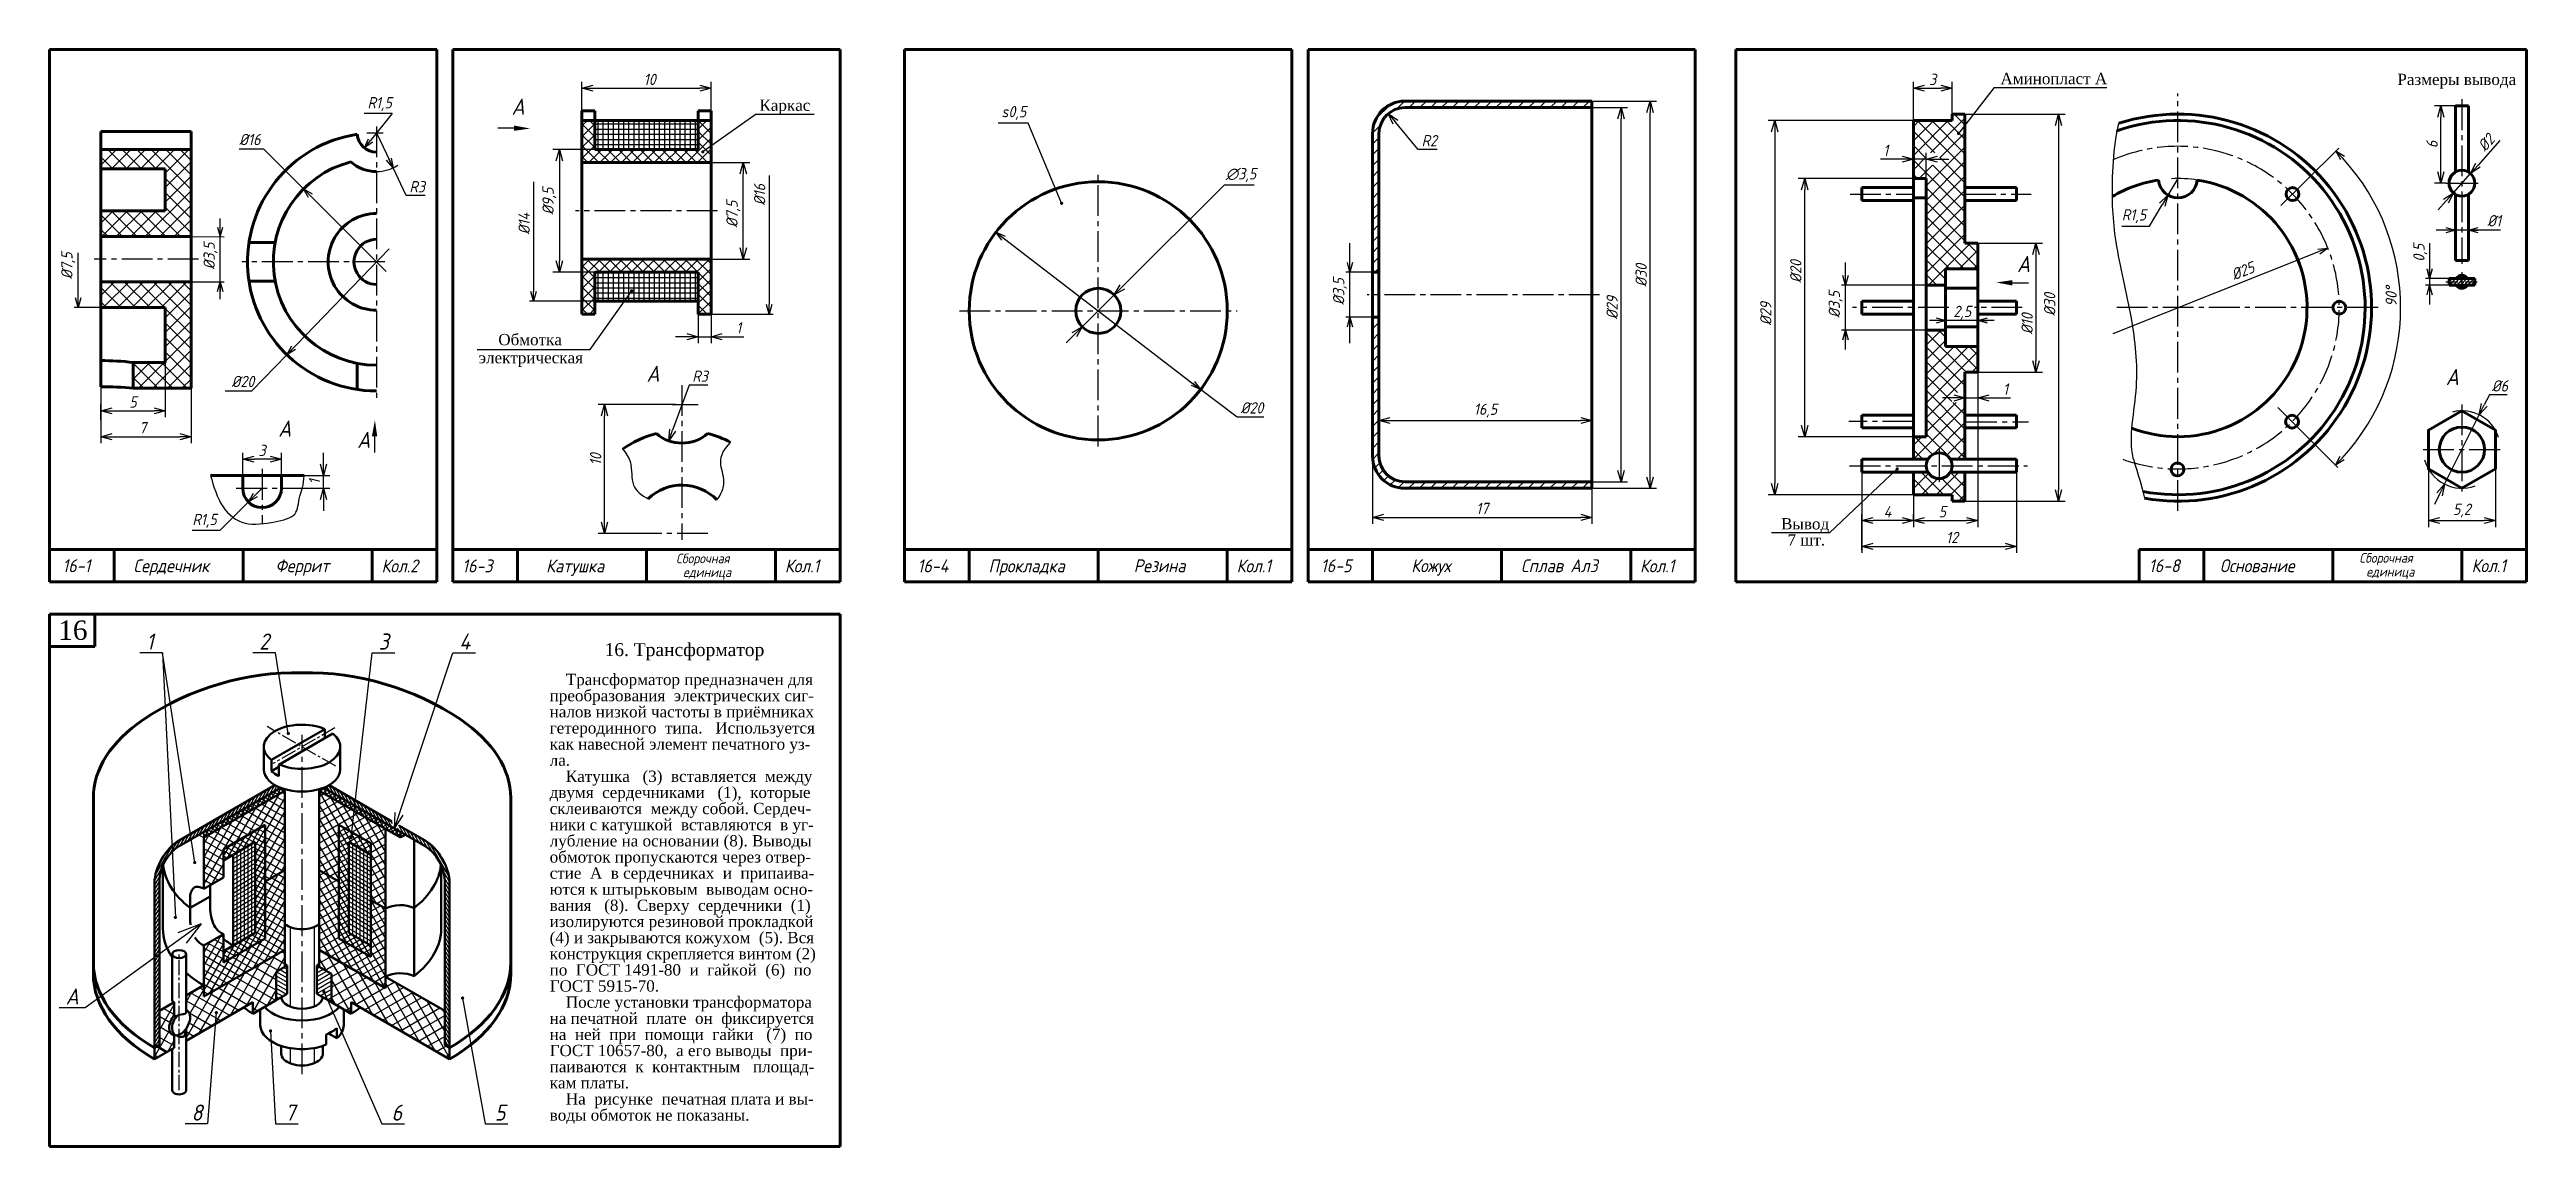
# Model space of a CAD drawing. Header units: millimetres. Extents: x -255 to 513, y 132 to 472.
import ezdxf

# ---------------------------------------------------------------- set-up
doc = ezdxf.new("R2010")
doc.units = ezdxf.units.MM
doc.header["$LTSCALE"] = 0.5
for name, pattern in [('ACAD_ISO02W100', [15, 12, -3]), ('CENTER2', [28.575, 19.05, -3.175, 3.175, -3.175]), ('CENTERX2', [4, 2.5, -0.5, 0.5, -0.5])]:
    doc.linetypes.add(name, pattern=pattern)
doc.layers.get('Defpoints').update_dxf_attribs({"color": 5})
doc.styles.get("Standard").update_dxf_attribs({"font": 'isocpeui.ttf', "width": 0.9})
doc.styles.add('стиль1', font='TIMES.TTF')
doc.dimstyles.new('Standart 1', dxfattribs={"dimtxt": 3.5, "dimasz": 3.5, "dimexe": 2, "dimexo": 0, "dimgap": 1, "dimtad": 1, "dimtoh": 1, "dimdec": 0, "dimtxsty": 'Standard', "dimblk": 'OPEN30', "dimcen": 2.5, "dimadec": 0, "dimazin": 0, "dimtfac": 1, "dimtdec": 0, "dimtmove": 0, "dimatfit": 3, "dimldrblk": 'DOTSMALL', "dimfxl": 0, "dimarcsym": 0})

msp = doc.modelspace()

# ---------------------------------------------------------------- texts
at = {"color": 7, "lineweight": -3, "style": 'стиль1'}
for s, p in [('Аминопласт А', (349.6, 461.25)), ('Каркас', (-35, 453)), ('Обмотка', (-115.93, 380.35)), ('электрическая', (-122, 374.74)), ('Вывод', (281.6, 323.25)), ('7 шт.', (283.6, 318.25))]:
    msp.add_text(s, height=3.5, dxfattribs=at).set_placement(p)
at = {"color": 7, "style": 'стиль1'}
for s, height, p in [('Размеры вывода', 3.5, (472.6, 461)), ('16. Трансформатор', 4, (-83, 284)), ('Трансформатор предназначен для', 3.5, (-95, 275)), ('преобразования  электрических сиг-', 3.5, (-100, 270)), ('налов низкой частоты в приёмниках', 3.5, (-100, 265)), ('гетеродинного  типа.   Используется', 3.5, (-100, 260)), ('как навесной элемент печатного уз-', 3.5, (-100, 255)), ('ла.', 3.5, (-100, 250)), ('Катушка   (3)  вставляется  между', 3.5, (-95, 245)), ('двумя  сердечниками   (1),  которые', 3.5, (-100, 240)), ('склеиваются  между собой. Сердеч-', 3.5, (-100, 235)), ('ники с катушкой  вставляются  в уг-', 3.5, (-100, 230)), ('лубление на основании (8). Выводы ', 3.5, (-100, 225)), ('обмоток пропускаются через отвер-', 3.5, (-100, 220)), ('стие  А  в сердечниках  и  припаива- ', 3.5, (-100, 215)), ('ются к штырьковым  выводам осно-', 3.5, (-100, 210)), ('вания   (8).  Сверху  сердечники  (1) ', 3.5, (-100, 205)), ('изолируются резиновой прокладкой ', 3.5, (-100, 200)), ('конструкция скрепляется винтом (2)', 3.5, (-100, 190)), ('(4) и закрываются кожухом  (5). Вся', 3.5, (-100, 195)), ('по  ГОСТ 1491-80  и  гайкой  (6)  по', 3.5, (-100, 185)), ('ГОСТ 5915-70. ', 3.5, (-100, 180)), ('После установки трансформатора', 3.5, (-95, 175)), ('на печатной  плате  он  фиксируется', 3.5, (-100, 170)), ('на  ней  при  помощи  гайки   (7)  по', 3.5, (-100, 165)), ('ГОСТ 10657-80,  а его выводы  при-', 3.5, (-100, 160)), ('паиваются  к  контактным   площад-', 3.5, (-100, 155)), ('кам платы.', 3.5, (-100, 150)), ('На  рисунке  печатная плата и вы-', 3.5, (-95, 145)), ('воды обмоток не показаны.', 3.5, (-100, 140))]:
    msp.add_text(s, height=height, dxfattribs=at).set_placement(p)
at = {"color": 7, "lineweight": -3, "width": 0.9}
for s, p in [('A', (-111.81, 451.77)), ('A', (-70, 369)), ('А', (-159.65, 348.51)), ('1', (-225, 286)), ('2', (-190, 286)), ('3', (-153, 286)), ('4', (-128, 286)), ('А', (-250, 176)), ('8', (-211, 140)), ('7', (-182, 140)), ('6', (-149, 140))]:
    msp.add_text(s, height=5, dxfattribs=at).set_placement(p)
at = {"color": 7, "width": 0.9}
for s, height, p in [('s0,5', 3.5, (40, 451)), ('A', 5, (354.73, 403.02)), ('A', 5, (487.6, 368)), ('А', 5, (-184.12, 352)), ('Сборочная', 3, (-60.83, 312.77)), ('Сборочная', 3, (460.81, 312.94)), ('16-1', 4, (-251, 310)), ('Сердечник', 4, (-229, 310)), ('Феррит', 4, (-185, 310)), ('Кол.2', 4, (-152.11, 309.95)), ('16-3', 4, (-127.11, 309.95)), ('Катушка', 4, (-101.11, 309.95)), ('единица', 3, (-58.67, 308.48)), ('Кол.1', 4, (-27.11, 309.95)), ('16-4', 4, (14, 309.95)), ('Прокладка', 4, (36, 309.95)), ('Резина', 4, (81, 310)), ('Кол.1', 4, (112.89, 309.95)), ('16-5', 4, (139, 310)), ('Кожух', 4, (167, 310)), ('Сплав Ал3', 4, (201, 310)), ('Кол.1', 4, (237.89, 309.95)), ('16-8', 4, (395.6, 310)), ('Основание', 4, (417.6, 310)), ('единица', 3, (462.98, 308.65)), ('Кол.1', 4, (495.6, 310)), ('5', 5, (-117, 140))]:
    msp.add_text(s, height=height, dxfattribs=at).set_placement(p)
at = {"color": 7, "lineweight": 60, "style": 'стиль1'}
msp.add_text('16', height=6, dxfattribs=at).set_placement((-252.3, 289.03))
at = {"color": 7, "lineweight": -3, "char_height": 3.5, "attachment_point": 5}
for s, insert in [('R1,5', (-152.68, 455.1)), ('%%c16', (-192.92, 444.1)), ('R3', (-141.06, 429.48)), ('%%c1', (502.6, 418.93)), ('2,5', (337.76, 390.42)), ('%%c20', (-195.07, 369.1)), ('%%c20', (117.64, 360.93)), ('R1,5', (-206.95, 325.93))]:
    msp.add_mtext(s, dxfattribs=dict(at, insert=insert))
for s, insert, rotation in [('%%C16', (-34.93, 427), 90), ('%%c14', (-107.92, 418), 90), ('%%c7,5', (-249.22, 405), 90), ('%%c3,5', (-205.12, 408), 90), ('0,5', (479.68, 409), 90), ('%%c3,5', (144.9, 397), 90), ('%%c25', (424.7, 403.4), 21.68595)]:
    msp.add_mtext(s, dxfattribs=dict(at, insert=insert, rotation=rotation))
at = {"color": 7, "char_height": 3.5, "attachment_point": 5, "rotation": 90}
for s, insert in [('%%c3,5', (298.5, 393)), ('90°', (470.67, 395.48))]:
    msp.add_mtext(s, dxfattribs=dict(at, insert=insert))

# ---------------------------------------------------------------- blocks, each defined once
blk = doc.blocks.new('_Open30')
at = {"color": 0, "linetype": 'ByBlock', "lineweight": -2}
for p, q in [((-1, 0.27), (0, 0)), ((0, 0), (-1, -0.27)), ((0, 0), (-1, 0))]:
    blk.add_line(p, q, dxfattribs=at)
blk = doc.blocks.new('*D33')
at = {"color": 0, "lineweight": -2}
for p, q in [((-239.12, 367.45), (-239.12, 350)), ((-211.12, 367.45), (-211.12, 350)), ((-235.62, 352), (-214.62, 352))]:
    blk.add_line(p, q, dxfattribs=at)
at = {"layer": 'Defpoints', "color": 0}
for p in [(-239.12, 367.45), (-211.12, 367.45), (-211.12, 352)]:
    blk.add_point(p, dxfattribs=at)
at = {"color": 0, "lineweight": -2, "xscale": 3.5, "yscale": 3.5, "zscale": 3.5, "rotation": 180}
blk.add_blockref('_Open30', (-239.12, 352), dxfattribs=at)
at = {"color": 0, "lineweight": -2, "xscale": 3.5, "yscale": 3.5, "zscale": 3.5}
blk.add_blockref('_Open30', (-211.12, 352), dxfattribs=at)
at = {"color": 0, "lineweight": -3, "insert": (-226.12, 354.77), "char_height": 3.5, "attachment_point": 5}
blk.add_mtext('7', dxfattribs=at)
blk = doc.blocks.new('_DotSmall')
at = {"color": 0, "linetype": 'ByBlock', "const_width": 0.5}
blk.add_lwpolyline([(-0.0625, 0, 1), (0.0625, 0, 1)], format="xyb", close=True, dxfattribs=at)
blk = doc.blocks.new('*D34')
at = {"color": 0, "lineweight": -2}
for p, q in [((-219.12, 375), (-219.12, 358)), ((-239.12, 357.07), (-239.12, 362)), ((-235.62, 360), (-222.62, 360))]:
    blk.add_line(p, q, dxfattribs=at)
at = {"layer": 'Defpoints', "color": 0}
for p in [(-219.12, 375), (-239.12, 357.07), (-219.12, 360)]:
    blk.add_point(p, dxfattribs=at)
at = {"color": 0, "lineweight": -2, "xscale": 3.5, "yscale": 3.5, "zscale": 3.5, "rotation": 180}
blk.add_blockref('_Open30', (-239.12, 360), dxfattribs=at)
at = {"color": 0, "lineweight": -2, "xscale": 3.5, "yscale": 3.5, "zscale": 3.5}
blk.add_blockref('_Open30', (-219.12, 360), dxfattribs=at)
at = {"color": 0, "lineweight": -3, "insert": (-229.12, 362.75), "char_height": 3.5, "attachment_point": 5}
blk.add_mtext('5', dxfattribs=at)
blk = doc.blocks.new('*D35')
at = {"color": 0, "lineweight": -2}
for p, q in [((-170.12, 343.5), (-170.12, 347)), ((-176.12, 340), (-168.12, 340)), ((-170.12, 336), (-170.12, 340)), ((-183.12, 336), (-168.12, 336)), ((-170.12, 332.5), (-170.12, 329))]:
    blk.add_line(p, q, dxfattribs=at)
at = {"layer": 'Defpoints', "color": 0}
for p in [(-176.12, 340), (-170.12, 340), (-183.12, 336)]:
    blk.add_point(p, dxfattribs=at)
at = {"color": 0, "lineweight": -2, "xscale": 3.5, "yscale": 3.5, "zscale": 3.5}
for p, rotation in [((-170.12, 340), 270), ((-170.12, 336), 90)]:
    blk.add_blockref('_Open30', p, dxfattribs=dict(at, rotation=rotation))
at = {"color": 0, "lineweight": -3, "insert": (-172.87, 338), "char_height": 3.5, "attachment_point": 5, "rotation": 90}
blk.add_mtext('1', dxfattribs=at)
blk = doc.blocks.new('*D36')
at = {"color": 0, "lineweight": -2}
for p, q in [((-195.12, 340), (-195.12, 347)), ((-183.12, 340), (-183.12, 347)), ((-186.62, 345), (-191.62, 345))]:
    blk.add_line(p, q, dxfattribs=at)
at = {"layer": 'Defpoints', "color": 0}
for p in [(-195.12, 345), (-195.12, 340), (-183.12, 340)]:
    blk.add_point(p, dxfattribs=at)
at = {"color": 0, "lineweight": -2, "xscale": 3.5, "yscale": 3.5, "zscale": 3.5, "rotation": 180}
blk.add_blockref('_Open30', (-195.12, 345), dxfattribs=at)
at = {"color": 0, "lineweight": -2, "xscale": 3.5, "yscale": 3.5, "zscale": 3.5}
blk.add_blockref('_Open30', (-183.12, 345), dxfattribs=at)
at = {"color": 0, "lineweight": -3, "insert": (-189.12, 347.75), "char_height": 3.5, "attachment_point": 5}
blk.add_mtext('3', dxfattribs=at)
blk = doc.blocks.new('*D37')
at = {"color": 0, "lineweight": -2}
for p, q in [((-54, 390), (-54, 381)), ((-50, 390), (-50, 381)), ((-57.5, 383), (-61, 383)), ((-54, 383), (-50, 383)), ((-46.5, 383), (-39.86, 383))]:
    blk.add_line(p, q, dxfattribs=at)
at = {"layer": 'Defpoints', "color": 0}
for p in [(-54, 390), (-50, 390), (-50, 383)]:
    blk.add_point(p, dxfattribs=at)
at = {"color": 0, "lineweight": -2, "xscale": 3.5, "yscale": 3.5, "zscale": 3.5}
blk.add_blockref('_Open30', (-54, 383), dxfattribs=at)
at = {"color": 0, "lineweight": -2, "xscale": 3.5, "yscale": 3.5, "zscale": 3.5, "rotation": 180}
blk.add_blockref('_Open30', (-50, 383), dxfattribs=at)
at = {"color": 0, "lineweight": -3, "insert": (-41.43, 385.75), "char_height": 3.5, "attachment_point": 5}
blk.add_mtext('1', dxfattribs=at)
blk = doc.blocks.new('*D38')
at = {"color": 0, "lineweight": -2}
for p, q in [((-50, 437), (-38, 437)), ((-40, 410.5), (-40, 433.5)), ((-50, 407), (-38, 407))]:
    blk.add_line(p, q, dxfattribs=at)
at = {"layer": 'Defpoints', "color": 0}
for p in [(-50, 437), (-40, 437), (-50, 407)]:
    blk.add_point(p, dxfattribs=at)
at = {"color": 0, "lineweight": -2, "xscale": 3.5, "yscale": 3.5, "zscale": 3.5}
for p, rotation in [((-40, 437), 90), ((-40, 407), 270)]:
    blk.add_blockref('_Open30', p, dxfattribs=dict(at, rotation=rotation))
at = {"color": 0, "lineweight": -3, "insert": (-43.1, 421), "char_height": 3.5, "attachment_point": 5, "rotation": 90}
blk.add_mtext('%%c7,5', dxfattribs=at)
blk = doc.blocks.new('*D39')
at = {"color": 0, "lineweight": -2}
for p, q in [((-86, 441), (-99, 441)), ((-97, 437.5), (-97, 406.5)), ((-86, 403), (-99, 403))]:
    blk.add_line(p, q, dxfattribs=at)
at = {"layer": 'Defpoints', "color": 0}
for p in [(-86, 441), (-97, 403), (-86, 403)]:
    blk.add_point(p, dxfattribs=at)
at = {"color": 0, "lineweight": -2, "xscale": 3.5, "yscale": 3.5, "zscale": 3.5}
for p, rotation in [((-97, 441), 90), ((-97, 403), 270)]:
    blk.add_blockref('_Open30', p, dxfattribs=dict(at, rotation=rotation))
at = {"color": 0, "lineweight": -3, "insert": (-100.1, 425), "char_height": 3.5, "attachment_point": 5, "rotation": 90}
blk.add_mtext('%%c9,5', dxfattribs=at)
blk = doc.blocks.new('*D40')
at = {"color": 0, "lineweight": -2}
for p, q in [((-90, 453), (-90, 462)), ((-50, 453), (-50, 462)), ((-86.5, 460), (-53.5, 460))]:
    blk.add_line(p, q, dxfattribs=at)
at = {"layer": 'Defpoints', "color": 0}
for p in [(-90, 453), (-50, 460), (-50, 453)]:
    blk.add_point(p, dxfattribs=at)
at = {"color": 0, "lineweight": -2, "xscale": 3.5, "yscale": 3.5, "zscale": 3.5, "rotation": 180}
blk.add_blockref('_Open30', (-90, 460), dxfattribs=at)
at = {"color": 0, "lineweight": -2, "xscale": 3.5, "yscale": 3.5, "zscale": 3.5}
blk.add_blockref('_Open30', (-50, 460), dxfattribs=at)
at = {"color": 0, "lineweight": -3, "insert": (-69, 462.75), "char_height": 3.5, "attachment_point": 5}
blk.add_mtext('10', dxfattribs=at)
blk = doc.blocks.new('*D41')
at = {"color": 0, "lineweight": -2}
for p, q in [((-61, 362), (-85, 362)), ((-83, 325.5), (-83, 358.5)), ((-66, 322), (-85, 322))]:
    blk.add_line(p, q, dxfattribs=at)
at = {"layer": 'Defpoints', "color": 0}
for p in [(-83, 362), (-61, 362), (-66, 322)]:
    blk.add_point(p, dxfattribs=at)
at = {"color": 0, "lineweight": -2, "xscale": 3.5, "yscale": 3.5, "zscale": 3.5}
for p, rotation in [((-83, 362), 90), ((-83, 322), 270)]:
    blk.add_blockref('_Open30', p, dxfattribs=dict(at, rotation=rotation))
at = {"color": 0, "lineweight": -3, "insert": (-85.75, 345), "char_height": 3.5, "attachment_point": 5, "rotation": 90}
blk.add_mtext('10', dxfattribs=at)
blk = doc.blocks.new('*D42')
at = {"color": 0, "lineweight": -2}
for p, q in [((-56.82, 368), (-61.9, 354.01)), ((-50.97, 368), (-56.82, 368))]:
    blk.add_line(p, q, dxfattribs=at)
at = {"layer": 'Defpoints', "color": 0}
for p in [(-59, 362), (-63.1, 350.72)]:
    blk.add_point(p, dxfattribs=at)
at = {"color": 0, "lineweight": -2, "xscale": 3.5, "yscale": 3.5, "zscale": 3.5, "rotation": 250.0168934780986}
blk.add_blockref('_Open30', (-63.1, 350.72), dxfattribs=at)
at = {"color": 0, "lineweight": -3, "insert": (-53.4, 370.75), "char_height": 3.5, "attachment_point": 5}
blk.add_mtext('R3', dxfattribs=at)
blk = doc.blocks.new('*D43')
at = {"color": 0, "lineweight": -2}
for p, q in [((338.6, 452), (369.6, 452)), ((367.6, 448.5), (367.6, 335.5)), ((338.6, 332), (369.6, 332))]:
    blk.add_line(p, q, dxfattribs=at)
at = {"layer": 'Defpoints', "color": 0}
for p in [(338.6, 452), (338.6, 332), (367.6, 332)]:
    blk.add_point(p, dxfattribs=at)
at = {"color": 0, "lineweight": -2, "xscale": 3.5, "yscale": 3.5, "zscale": 3.5}
for p, rotation in [((367.6, 452), 90), ((367.6, 332), 270)]:
    blk.add_blockref('_Open30', p, dxfattribs=dict(at, rotation=rotation))
at = {"color": 0, "lineweight": -3, "insert": (364.85, 393), "char_height": 3.5, "attachment_point": 5, "rotation": 90}
blk.add_mtext('%%c30', dxfattribs=at)
blk = doc.blocks.new('*D44')
at = {"color": 0, "lineweight": -2}
for p, q in [((342.6, 411.99), (362.6, 411.99)), ((360.6, 408.49), (360.6, 375.5)), ((342.6, 372), (362.6, 372))]:
    blk.add_line(p, q, dxfattribs=at)
at = {"layer": 'Defpoints', "color": 0}
for p in [(342.6, 411.99), (342.6, 372), (360.6, 372)]:
    blk.add_point(p, dxfattribs=at)
at = {"color": 0, "lineweight": -2, "xscale": 3.5, "yscale": 3.5, "zscale": 3.5}
for p, rotation in [((360.6, 411.99), 90), ((360.6, 372), 270)]:
    blk.add_blockref('_Open30', p, dxfattribs=dict(at, rotation=rotation))
at = {"color": 0, "lineweight": -3, "insert": (357.85, 387), "char_height": 3.5, "attachment_point": 5, "rotation": 90}
blk.add_mtext('%%c10', dxfattribs=at)
blk = doc.blocks.new('*D45')
at = {"color": 0, "lineweight": -2}
for p, q in [((325.56, 432), (286.92, 432)), ((288.92, 355.5), (288.92, 428.5)), ((326.12, 352), (286.92, 352))]:
    blk.add_line(p, q, dxfattribs=at)
at = {"layer": 'Defpoints', "color": 0}
for p in [(288.92, 432), (325.56, 432), (326.12, 352)]:
    blk.add_point(p, dxfattribs=at)
at = {"color": 0, "lineweight": -2, "xscale": 3.5, "yscale": 3.5, "zscale": 3.5}
for p, rotation in [((288.92, 432), 90), ((288.92, 352), 270)]:
    blk.add_blockref('_Open30', p, dxfattribs=dict(at, rotation=rotation))
at = {"color": 0, "lineweight": -3, "insert": (286.17, 403.21), "char_height": 3.5, "attachment_point": 5, "rotation": 90}
blk.add_mtext('%%c20', dxfattribs=at)
blk = doc.blocks.new('*D46')
at = {"color": 0, "lineweight": -2}
for p, q in [((322.6, 450), (277.63, 450)), ((279.63, 446.5), (279.63, 337.5)), ((322.6, 334), (277.63, 334))]:
    blk.add_line(p, q, dxfattribs=at)
at = {"layer": 'Defpoints', "color": 0}
for p in [(322.6, 450), (279.63, 334), (322.6, 334)]:
    blk.add_point(p, dxfattribs=at)
at = {"color": 0, "lineweight": -2, "xscale": 3.5, "yscale": 3.5, "zscale": 3.5}
for p, rotation in [((279.63, 450), 90), ((279.63, 334), 270)]:
    blk.add_blockref('_Open30', p, dxfattribs=dict(at, rotation=rotation))
at = {"color": 0, "lineweight": -3, "insert": (276.88, 390.11), "char_height": 3.5, "attachment_point": 5, "rotation": 90}
blk.add_mtext('%%c29', dxfattribs=at)
blk = doc.blocks.new('*D47')
at = {"color": 0, "lineweight": -2}
for p, q in [((322.6, 450), (322.6, 462)), ((334.6, 452), (334.6, 462)), ((326.1, 460), (331.1, 460))]:
    blk.add_line(p, q, dxfattribs=at)
at = {"layer": 'Defpoints', "color": 0}
for p in [(334.6, 460), (322.6, 450), (334.6, 452)]:
    blk.add_point(p, dxfattribs=at)
at = {"color": 0, "lineweight": -2, "xscale": 3.5, "yscale": 3.5, "zscale": 3.5, "rotation": 180}
blk.add_blockref('_Open30', (322.6, 460), dxfattribs=at)
at = {"color": 0, "lineweight": -2, "xscale": 3.5, "yscale": 3.5, "zscale": 3.5}
blk.add_blockref('_Open30', (334.6, 460), dxfattribs=at)
at = {"color": 0, "lineweight": -3, "insert": (328.6, 462.75), "char_height": 3.5, "attachment_point": 5}
blk.add_mtext('3', dxfattribs=at)
blk = doc.blocks.new('*D48')
at = {"color": 0, "lineweight": -2}
for p, q in [((319.1, 438), (312.46, 438)), ((322.6, 432), (322.6, 440)), ((326.6, 438), (322.6, 438)), ((326.6, 432), (326.6, 440)), ((330.1, 438), (333.6, 438))]:
    blk.add_line(p, q, dxfattribs=at)
at = {"layer": 'Defpoints', "color": 0}
for p in [(326.6, 438), (322.6, 432), (326.6, 432)]:
    blk.add_point(p, dxfattribs=at)
at = {"color": 0, "lineweight": -2, "xscale": 3.5, "yscale": 3.5, "zscale": 3.5}
blk.add_blockref('_Open30', (322.6, 438), dxfattribs=at)
at = {"color": 0, "lineweight": -2, "xscale": 3.5, "yscale": 3.5, "zscale": 3.5, "rotation": 180}
blk.add_blockref('_Open30', (326.6, 438), dxfattribs=at)
at = {"color": 0, "lineweight": -3, "insert": (314.03, 440.75), "char_height": 3.5, "attachment_point": 5}
blk.add_mtext('1', dxfattribs=at)
blk = doc.blocks.new('*D49')
at = {"color": 0, "lineweight": -2}
for p, q in [((404.59, 432), (401.51, 426.85)), ((395.77, 417.24), (399.72, 423.85)), ((387.17, 417.24), (395.77, 417.24))]:
    blk.add_line(p, q, dxfattribs=at)
at = {"layer": 'Defpoints', "color": 0}
for p in [(404.59, 432), (401.51, 426.85)]:
    blk.add_point(p, dxfattribs=at)
at = {"color": 0, "lineweight": -2, "xscale": 3.5, "yscale": 3.5, "zscale": 3.5, "rotation": 59.12671472466238}
blk.add_blockref('_Open30', (401.51, 426.85), dxfattribs=at)
at = {"color": 0, "lineweight": -3, "insert": (390.97, 420.34), "char_height": 3.5, "attachment_point": 5}
blk.add_mtext('R1,5', dxfattribs=at)
blk = doc.blocks.new('*D50')
at = {"color": 0, "lineweight": -2}
for p, q in [((342.6, 372), (342.6, 362)), ((335.1, 364), (331.6, 364)), ((338.6, 366), (338.6, 362)), ((338.6, 364), (342.6, 364)), ((346.1, 364), (352.75, 364))]:
    blk.add_line(p, q, dxfattribs=at)
at = {"layer": 'Defpoints', "color": 0}
for p in [(342.6, 372), (338.6, 366), (338.6, 364)]:
    blk.add_point(p, dxfattribs=at)
at = {"color": 0, "lineweight": -2, "xscale": 3.5, "yscale": 3.5, "zscale": 3.5}
blk.add_blockref('_Open30', (338.6, 364), dxfattribs=at)
at = {"color": 0, "lineweight": -2, "xscale": 3.5, "yscale": 3.5, "zscale": 3.5, "rotation": 180}
blk.add_blockref('_Open30', (342.6, 364), dxfattribs=at)
at = {"color": 0, "lineweight": -3, "insert": (351.17, 366.75), "char_height": 3.5, "attachment_point": 5}
blk.add_mtext('1', dxfattribs=at)
blk = doc.blocks.new('*D51')
at = {"color": 0, "lineweight": -2}
for p, q in [((342.6, 365), (342.6, 324)), ((322.6, 334), (322.6, 324)), ((326.1, 326), (339.1, 326))]:
    blk.add_line(p, q, dxfattribs=at)
at = {"layer": 'Defpoints', "color": 0}
for p in [(342.6, 365), (322.6, 334), (342.6, 326)]:
    blk.add_point(p, dxfattribs=at)
at = {"color": 0, "lineweight": -2, "xscale": 3.5, "yscale": 3.5, "zscale": 3.5, "rotation": 180}
blk.add_blockref('_Open30', (322.6, 326), dxfattribs=at)
at = {"color": 0, "lineweight": -2, "xscale": 3.5, "yscale": 3.5, "zscale": 3.5}
blk.add_blockref('_Open30', (342.6, 326), dxfattribs=at)
at = {"color": 0, "lineweight": -3, "insert": (331.6, 328.75), "char_height": 3.5, "attachment_point": 5}
blk.add_mtext('5', dxfattribs=at)
blk = doc.blocks.new('*D52')
at = {"color": 0, "lineweight": -2}
for p, q in [((306.6, 341), (306.6, 316)), ((354.6, 342), (354.6, 316)), ((310.1, 318), (351.1, 318))]:
    blk.add_line(p, q, dxfattribs=at)
at = {"layer": 'Defpoints', "color": 0}
for p in [(306.6, 341), (354.6, 342), (354.6, 318)]:
    blk.add_point(p, dxfattribs=at)
at = {"color": 0, "lineweight": -2, "xscale": 3.5, "yscale": 3.5, "zscale": 3.5, "rotation": 180}
blk.add_blockref('_Open30', (306.6, 318), dxfattribs=at)
at = {"color": 0, "lineweight": -2, "xscale": 3.5, "yscale": 3.5, "zscale": 3.5}
blk.add_blockref('_Open30', (354.6, 318), dxfattribs=at)
at = {"color": 0, "lineweight": -3, "insert": (334.6, 320.75), "char_height": 3.5, "attachment_point": 5}
blk.add_mtext('12', dxfattribs=at)
blk = doc.blocks.new('*D53')
at = {"color": 0, "lineweight": -2}
for p, q in [((490.6, 454.58), (484.1, 454.58)), ((486.1, 434.08), (486.1, 451.08)), ((487.6, 430.58), (484.1, 430.58))]:
    blk.add_line(p, q, dxfattribs=at)
at = {"layer": 'Defpoints', "color": 0}
for p in [(486.1, 454.58), (490.6, 454.58), (487.6, 430.58)]:
    blk.add_point(p, dxfattribs=at)
at = {"color": 0, "lineweight": -2, "xscale": 3.5, "yscale": 3.5, "zscale": 3.5}
for p, rotation in [((486.1, 454.58), 90), ((486.1, 430.58), 270)]:
    blk.add_blockref('_Open30', p, dxfattribs=dict(at, rotation=rotation))
at = {"color": 0, "lineweight": -3, "insert": (483.35, 442.58), "char_height": 3.5, "attachment_point": 5, "rotation": 90}
blk.add_mtext('6', dxfattribs=at)
blk = doc.blocks.new('*D54')
at = {"color": 0, "lineweight": -2}
for p, q in [((504.4, 443.85), (497.59, 436.19)), ((489.95, 427.59), (495.26, 433.57)), ((487.62, 424.98), (485.29, 422.36))]:
    blk.add_line(p, q, dxfattribs=at)
at = {"layer": 'Defpoints', "color": 0}
for p in [(495.26, 433.57), (489.95, 427.59)]:
    blk.add_point(p, dxfattribs=at)
at = {"color": 0, "lineweight": -2, "xscale": 3.5, "yscale": 3.5, "zscale": 3.5}
for p, rotation in [((495.26, 433.57), 228.3664606634314), ((489.95, 427.59), 48.36646066343148)]:
    blk.add_blockref('_Open30', p, dxfattribs=dict(at, rotation=rotation))
at = {"color": 0, "lineweight": -3, "insert": (500.1, 443.16), "char_height": 3.5, "attachment_point": 5, "rotation": 48.36646}
blk.add_mtext('%%c2', dxfattribs=at)
blk = doc.blocks.new('*D55')
at = {"color": 0, "lineweight": -2}
for p, q in [((306.6, 316.75), (306.6, 328)), ((319.1, 326), (310.1, 326)), ((322.6, 326), (322.6, 328))]:
    blk.add_line(p, q, dxfattribs=at)
at = {"layer": 'Defpoints', "color": 0}
for p in [(306.6, 326), (322.6, 326), (306.6, 316.75)]:
    blk.add_point(p, dxfattribs=at)
at = {"color": 0, "lineweight": -2, "xscale": 3.5, "yscale": 3.5, "zscale": 3.5, "rotation": 180}
blk.add_blockref('_Open30', (306.6, 326), dxfattribs=at)
at = {"color": 0, "lineweight": -2, "xscale": 3.5, "yscale": 3.5, "zscale": 3.5}
blk.add_blockref('_Open30', (322.6, 326), dxfattribs=at)
at = {"color": 0, "lineweight": -3, "insert": (314.6, 328.75), "char_height": 3.5, "attachment_point": 5}
blk.add_mtext('4', dxfattribs=at)
blk = doc.blocks.new('*D56')
at = {"color": 0, "lineweight": -2}
for p, q in [((501.1, 364.99), (499.53, 361.86)), ((506.67, 364.99), (501.1, 364.99)), ((487.24, 337.27), (497.97, 358.73)), ((485.67, 334.14), (484.11, 331.01))]:
    blk.add_line(p, q, dxfattribs=at)
at = {"layer": 'Defpoints', "color": 0}
for p in [(497.97, 358.73), (487.24, 337.27)]:
    blk.add_point(p, dxfattribs=at)
at = {"color": 0, "lineweight": -2, "xscale": 3.5, "yscale": 3.5, "zscale": 3.5}
for p, rotation in [((497.97, 358.73), 243.4349488229218), ((487.24, 337.27), 63.43494882292173)]:
    blk.add_blockref('_Open30', p, dxfattribs=dict(at, rotation=rotation))
at = {"color": 0, "lineweight": -3, "insert": (504.38, 367.74), "char_height": 3.5, "attachment_point": 5}
blk.add_mtext('%%c6', dxfattribs=at)
blk = doc.blocks.new('*D57')
at = {"color": 0, "lineweight": -2}
for p, q in [((482.21, 342), (482.21, 324)), ((502.99, 342), (502.99, 324)), ((485.71, 326), (499.49, 326))]:
    blk.add_line(p, q, dxfattribs=at)
at = {"layer": 'Defpoints', "color": 0}
for p in [(482.21, 342), (502.99, 342), (502.99, 326)]:
    blk.add_point(p, dxfattribs=at)
at = {"color": 0, "lineweight": -2, "xscale": 3.5, "yscale": 3.5, "zscale": 3.5, "rotation": 180}
blk.add_blockref('_Open30', (482.21, 326), dxfattribs=at)
at = {"color": 0, "lineweight": -2, "xscale": 3.5, "yscale": 3.5, "zscale": 3.5}
blk.add_blockref('_Open30', (502.99, 326), dxfattribs=at)
at = {"color": 0, "lineweight": -3, "insert": (492.6, 329.1), "char_height": 3.5, "attachment_point": 5}
blk.add_mtext('5,2', dxfattribs=at)
blk = doc.blocks.new('*D58')
at = {"color": 0, "lineweight": -2}
for p, q in [((155, 346), (155, 325)), ((223, 336), (223, 325)), ((158.5, 327), (219.5, 327))]:
    blk.add_line(p, q, dxfattribs=at)
at = {"layer": 'Defpoints', "color": 0}
for p in [(155, 346), (223, 336), (223, 327)]:
    blk.add_point(p, dxfattribs=at)
at = {"color": 0, "lineweight": -2, "xscale": 3.5, "yscale": 3.5, "zscale": 3.5, "rotation": 180}
blk.add_blockref('_Open30', (155, 327), dxfattribs=at)
at = {"color": 0, "lineweight": -2, "xscale": 3.5, "yscale": 3.5, "zscale": 3.5}
blk.add_blockref('_Open30', (223, 327), dxfattribs=at)
at = {"color": 0, "lineweight": -3, "insert": (189, 329.77), "char_height": 3.5, "attachment_point": 5}
blk.add_mtext('17', dxfattribs=at)
blk = doc.blocks.new('*D59')
at = {"color": 0, "lineweight": -2}
for p, q in [((223, 454), (234, 454)), ((232, 341.5), (232, 450.5)), ((223, 338), (234, 338))]:
    blk.add_line(p, q, dxfattribs=at)
at = {"layer": 'Defpoints', "color": 0}
for p in [(223, 454), (232, 454), (223, 338)]:
    blk.add_point(p, dxfattribs=at)
at = {"color": 0, "lineweight": -2, "xscale": 3.5, "yscale": 3.5, "zscale": 3.5}
for p, rotation in [((232, 454), 90), ((232, 338), 270)]:
    blk.add_blockref('_Open30', p, dxfattribs=dict(at, rotation=rotation))
at = {"color": 0, "lineweight": -3, "insert": (229.25, 392), "char_height": 3.5, "attachment_point": 5, "rotation": 90}
blk.add_mtext('%%c29', dxfattribs=at)
blk = doc.blocks.new('*D60')
at = {"color": 0, "lineweight": -2}
for p, q in [((223, 456), (243, 456)), ((241, 339.5), (241, 452.5)), ((223, 336), (243, 336))]:
    blk.add_line(p, q, dxfattribs=at)
at = {"layer": 'Defpoints', "color": 0}
for p in [(223, 456), (241, 456), (223, 336)]:
    blk.add_point(p, dxfattribs=at)
at = {"color": 0, "lineweight": -2, "xscale": 3.5, "yscale": 3.5, "zscale": 3.5}
for p, rotation in [((241, 456), 90), ((241, 336), 270)]:
    blk.add_blockref('_Open30', p, dxfattribs=dict(at, rotation=rotation))
at = {"color": 0, "lineweight": -3, "insert": (238.25, 402), "char_height": 3.5, "attachment_point": 5, "rotation": 90}
blk.add_mtext('%%c30', dxfattribs=at)
blk = doc.blocks.new('*D61')
at = {"color": 0, "lineweight": -2}
for p, q in [((169.17, 441), (162.12, 449.46)), ((175.01, 441), (169.17, 441))]:
    blk.add_line(p, q, dxfattribs=at)
at = {"layer": 'Defpoints', "color": 0}
for p in [(159.88, 452.15), (165, 446)]:
    blk.add_point(p, dxfattribs=at)
at = {"color": 0, "lineweight": -2, "xscale": 3.5, "yscale": 3.5, "zscale": 3.5, "rotation": 129.8055699225417}
blk.add_blockref('_Open30', (159.88, 452.15), dxfattribs=at)
at = {"color": 0, "lineweight": -3, "insert": (172.59, 443.75), "char_height": 3.5, "attachment_point": 5}
blk.add_mtext('R2', dxfattribs=at)
blk = doc.blocks.new('*D62')
at = {"color": 0, "lineweight": -2}
for p, q in [((157, 361), (157, 355)), ((223, 361), (223, 355)), ((160.5, 357), (219.5, 357))]:
    blk.add_line(p, q, dxfattribs=at)
at = {"layer": 'Defpoints', "color": 0}
for p in [(157, 361), (223, 361), (223, 357)]:
    blk.add_point(p, dxfattribs=at)
at = {"color": 0, "lineweight": -2, "xscale": 3.5, "yscale": 3.5, "zscale": 3.5, "rotation": 180}
blk.add_blockref('_Open30', (157, 357), dxfattribs=at)
at = {"color": 0, "lineweight": -2, "xscale": 3.5, "yscale": 3.5, "zscale": 3.5}
blk.add_blockref('_Open30', (223, 357), dxfattribs=at)
at = {"color": 0, "lineweight": -3, "insert": (190, 360.1), "char_height": 3.5, "attachment_point": 5}
blk.add_mtext('16,5', dxfattribs=at)
blk = doc.blocks.new('*D63')
at = {"color": 0, "lineweight": -2}
for p, q in [((109, 430), (77.42, 398.42)), ((118.33, 430), (109, 430)), ((65.05, 386.05), (74.95, 395.95)), ((62.58, 383.58), (60.1, 381.1))]:
    blk.add_line(p, q, dxfattribs=at)
at = {"layer": 'Defpoints', "color": 0}
for p in [(74.95, 395.95), (65.05, 386.05)]:
    blk.add_point(p, dxfattribs=at)
at = {"color": 0, "lineweight": -2, "xscale": 3.5, "yscale": 3.5, "zscale": 3.5}
for p, rotation in [((74.95, 395.95), 225.0000000000005), ((65.05, 386.05), 45.00000000000048)]:
    blk.add_blockref('_Open30', p, dxfattribs=dict(at, rotation=rotation))
at = {"color": 0, "lineweight": -3, "insert": (114.25, 433.1), "char_height": 3.5, "attachment_point": 5}
blk.add_mtext('∅3,5', dxfattribs=at)

# ---------------------------------------------------------------- dimensions: what is measured, and where the dimension line sits
at = {"color": 7, "lineweight": -3}
for base, p1, p2, text, picture, middle in [((-50, 460), (-90, 453), (-50, 453), '10', '*D40', (-69, 460)), ((334.6, 460), (322.6, 450), (334.6, 452), '3', '*D47', (328.6, 460)), ((326.6, 438), (322.6, 432), (326.6, 432), '1', '*D48', (314.03, 438)), ((-50, 383), (-54, 390), (-50, 390), '1', '*D37', (-41.43, 383)), ((-219.12, 360), (-239.12, 357.07), (-219.12, 375), '5', '*D34', (-229.12, 360)), ((338.6, 364), (342.6, 372), (338.6, 366), '1', '*D50', (351.17, 364)), ((-211.12, 352), (-239.12, 367.45), (-211.12, 367.45), '7', '*D33', (-226.12, 352)), ((223, 357), (157, 361), (223, 361), '16,5', '*D62', (190, 357)), ((342.6, 326), (322.6, 334), (342.6, 365), '5', '*D51', (331.6, 326)), ((-195.12, 345), (-183.12, 340), (-195.12, 340), '3', '*D36', (-189.12, 345)), ((223, 327), (155, 346), (223, 336), '17', '*D58', (189, 327)), ((354.6, 318), (306.6, 341), (354.6, 342), '12', '*D52', (334.6, 318)), ((502.99, 326), (482.21, 342), (502.99, 342), '5,2', '*D57', (492.6, 326)), ((306.6, 326), (322.6, 326), (306.6, 316.75), '4', '*D55', (314.6, 326))]:
    dim = msp.add_linear_dim(base=base, p1=p1, p2=p2, text=text, dimstyle='Standart 1', dxfattribs=at)
    dim.commit()
    dim.dimension.update_dxf_attribs({"geometry": picture, "text_midpoint": middle, "dimtype": 160})
for base, p1, p2, text, picture, middle in [((241, 456), (223, 336), (223, 456), '%%c30', '*D60', (241, 402)), ((232, 454), (223, 338), (223, 454), '%%c29', '*D59', (232, 392)), ((486.1, 454.58), (487.6, 430.58), (490.6, 454.58), '6', '*D53', (486.1, 442.58)), ((-97, 403), (-86, 441), (-86, 403), '%%c9,5', '*D39', (-97, 425)), ((-40, 437), (-50, 407), (-50, 437), '%%c7,5', '*D38', (-40, 421)), ((-83, 362), (-66, 322), (-61, 362), '10', '*D41', (-83, 345)), ((-170.12, 340), (-183.12, 336), (-176.12, 340), '1', '*D35', (-170.12, 338))]:
    dim = msp.add_linear_dim(base=base, p1=p1, p2=p2, angle=90, text=text, dimstyle='Standart 1', dxfattribs=at)
    dim.commit()
    dim.dimension.update_dxf_attribs({"geometry": picture, "text_midpoint": middle, "dimtype": 160})
for center, mpoint, text, picture, middle in [((165, 446), (159.88, 452.15), 'R2', '*D61', (172.59, 441)), ((-59, 362), (-63.1, 350.72), 'R3', '*D42', (-53.4, 368))]:
    dim = msp.add_radius_dim(center=center, mpoint=mpoint, text=text, dimstyle='Standart 1', dxfattribs=at)
    dim.commit()
    dim.dimension.update_dxf_attribs({"geometry": picture, "text_midpoint": middle, "dimtype": 164})
at = {"color": 7, "lineweight": -3, "ltscale": 3}
for base, p1, p2, text, picture, middle in [((279.63, 334), (322.6, 450), (322.6, 334), '%%c29', '*D46', (279.63, 390.11)), ((367.6, 332), (338.6, 452), (338.6, 332), '%%c30', '*D43', (367.6, 393)), ((288.92, 432), (326.12, 352), (325.56, 432), '%%c20', '*D45', (288.92, 403.21)), ((360.6, 372), (342.6, 411.99), (342.6, 372), '%%c10', '*D44', (360.6, 387))]:
    dim = msp.add_linear_dim(base=base, p1=p1, p2=p2, angle=90, text=text, dimstyle='Standart 1', dxfattribs=at)
    dim.commit()
    dim.dimension.update_dxf_attribs({"geometry": picture, "text_midpoint": middle, "dimtype": 160})
at = {"color": 7, "lineweight": -3}
for p1, p2, text, picture, middle in [((489.95, 427.59), (495.26, 433.57), '%%c2', '*D54', (500.1, 443.16)), ((487.24, 337.27), (497.97, 358.73), '%%c6', '*D56', (504.38, 367.74))]:
    dim = msp.add_diameter_dim_2p(p1=p1, p2=p2, text=text, dimstyle='Standart 1', dxfattribs=at)
    dim.commit()
    dim.dimension.update_dxf_attribs({"geometry": picture, "text_midpoint": middle})
dim = msp.add_diameter_dim_2p(p1=(65.05, 386.05), p2=(74.95, 395.95), text='∅3,5', dimstyle='Standart 1', dxfattribs=at)
dim.commit()
dim.dimension.update_dxf_attribs({"geometry": '*D63', "text_midpoint": (114.25, 430), "dimtype": 163})
dim = msp.add_radius_dim(center=(404.59, 432), mpoint=(401.51, 426.85), text='R1,5', dimstyle='Standart 1', dxfattribs=at)
dim.commit()
dim.dimension.update_dxf_attribs({"geometry": '*D49', "text_midpoint": (390.97, 420.34)})

# ---------------------------------------------------------------- hatches: boundary and pattern name
at = {"lineweight": -3}
h = msp.add_hatch(dxfattribs=at)
h.set_pattern_fill('ANSI31', scale=0.75, style=0)
h.set_pattern_definition([(45, (99.3478, 286), (-1.683798, 1.683798), [])])
h.paths.add_polyline_path([(157, 389), (155, 389), (155, 346, 0.414214), (165, 336), (223, 336), (223, 338), (165, 338, -0.414214), (157, 346)])
h.paths.add_polyline_path([(157, 446, -0.414214), (165, 454), (223, 454), (223, 456), (165, 456, 0.414214), (155, 446), (155, 403), (157, 403)])
h = msp.add_hatch(dxfattribs=at)
h.set_pattern_fill('ANSI37', scale=0.75, style=0)
h.set_pattern_definition([(45, (-285, 287), (-1.683798, 1.683798), []), (135, (-285, 287), (-1.683798, -1.683798), [])])
h.paths.add_polyline_path([(-86, 394), (-90, 394), (-90, 390), (-86, 390)], flags=17)
h.paths.add_polyline_path([(-90, 394), (-86, 394), (-86, 402.95), (-54, 402.95), (-54, 390), (-50, 390), (-50, 407), (-90, 407)])
h.paths.add_polyline_path([(-90, 437), (-50, 437), (-50, 450), (-54, 450), (-54, 441.05), (-86, 441.05), (-86, 450), (-90, 450)])
h = msp.add_hatch(dxfattribs=at)
h.set_pattern_fill('ANSI37', scale=0.5, angle=45, style=0)
h.set_pattern_definition([(90, (-285, 287), (-1.5875, 3e-16), []), (180, (-285, 287), (-3e-16, -1.5875), [])])
h.paths.add_polyline_path([(-86, 450), (-86, 441.05), (-54, 441.05), (-54, 450)])
h.paths.add_polyline_path([(-86, 402.95), (-86, 394), (-54, 394), (-54, 402.95)])
h = msp.add_hatch(dxfattribs=at)
h.set_pattern_fill('ANSI37', color=256, style=0)
h.set_pattern_definition([(45, (30, -33), (-2.245064, 2.245064), []), (135, (30, -33), (-2.245064, -2.245064), [])])
h.paths.add_polyline_path([(338.6, 448.59), (336.76, 446.2, -0.232397), (336.85, 446, -1), (336.35, 446, -0.622853), (336.76, 446.2), (338.6, 448.59), (338.6, 452), (334.6, 452), (334.6, 450), (322.6, 450), (322.6, 432), (326.6, 432), (326.6, 412), (326.6, 399), (332.6, 399), (332.6, 404), (342.6, 404), (342.6, 412), (338.6, 412)])
h.paths.add_polyline_path([(330.8, 440), (330.8, 436.17), (326.6, 436.17), (326.6, 440)], flags=16)
h.paths.add_polyline_path([(342.6, 380), (332.6, 380), (332.6, 385), (326.62, 385), (326.6, 384.98), (326.6, 352), (322.6, 352), (322.6, 345), (327.03, 345), (327.32, 345.29, -0.549215), (334.07, 345), (338.6, 345), (338.6, 362.64), (334.53, 362.64), (334.53, 365.69), (338.6, 365.69), (338.6, 372), (342.6, 372)])
h.paths.add_polyline_path([(338.6, 341), (334.07, 341, -0.57735), (327.14, 341), (322.6, 341), (322.6, 334), (334.6, 334), (334.6, 332), (338.6, 332)])
h = msp.add_hatch(dxfattribs=at)
h.set_pattern_fill('ANSI37', style=0)
h.set_pattern_definition([(45, (-285, 287), (-2.245064, 2.245064), []), (135, (-285, 287), (-2.245064, -2.245064), [])])
h.paths.add_polyline_path([(-229.12, 375), (-229.12, 367), (-211.12, 367), (-211.12, 400), (-211.12, 400), (-239.12, 400), (-239.12, 392), (-219.12, 392), (-219.12, 375)])
h.paths.add_polyline_path([(-211.12, 414), (-211.12, 441), (-239.12, 441), (-239.12, 435), (-219.12, 435), (-219.12, 422), (-239.12, 422), (-239.12, 414)])
h = msp.add_hatch(dxfattribs=at)
h.set_pattern_fill('ANSI31', scale=0.25, style=0)
h.set_pattern_definition([(45, (365.1025, 373), (-0.561266, 0.561266), [])])
h.paths.add_polyline_path([(492.6, 400), (492.6, 401), (488.6, 401), (488.6, 400)])
h.paths.add_polyline_path([(492.6, 399), (492.6, 400), (488.6, 400), (488.6, 399)])
h.paths.add_polyline_path([(496.6, 399), (496.6, 400), (492.6, 400), (492.6, 399)])
h.paths.add_polyline_path([(496.6, 400), (496.6, 401), (492.6, 401), (492.6, 400)])
h = msp.add_hatch(dxfattribs=at)
h.set_pattern_fill('ANSI37', scale=0.66, angle=105, style=0)
h.set_pattern_definition([(150, (-285, 112), (-1.04775, -1.814756), []), (240, (-285, 112), (1.814756, -1.04775), [])])
h.paths.add_polyline_path([(-201.13, 224.2), (-188.18, 231.68), (-188.18, 214.08), (-182.08, 217.6), (-182.08, 242.24), (-207.23, 227.72), (-207.23, 211.88), (-201.13, 215.4)])
h = msp.add_hatch(dxfattribs=at)
h.set_pattern_fill('ANSI37', scale=0.66, angle=345, style=0)
h.set_pattern_definition([(30, (-285, 112), (-1.04775, 1.814756), []), (120, (-285, 112), (-1.814756, -1.04775), [])])
h.paths.add_polyline_path([(-165.32, 231.68), (-155.41, 225.96), (-155.41, 208.36), (-150.84, 205.72), (-150.84, 230.36), (-171.41, 242.24), (-171.41, 217.6), (-165.32, 214.08)])
h = msp.add_hatch(dxfattribs=at)
h.set_pattern_fill('ANSI37', scale=0.44, angle=15, style=0)
h.set_pattern_definition([(60, (-272.0096, 124.3208), (-1.209837, 0.6985), []), (150, (-272.0096, 124.3208), (-0.6985, -1.209837), [])])
h.paths.add_polyline_path([(-188.18, 231.68), (-201.13, 224.2), (-201.13, 220.68), (-191.23, 226.4), (-191.23, 198.24), (-201.13, 192.52), (-201.13, 189), (-188.18, 196.48), (-188.18, 214.08)])
h = msp.add_hatch(dxfattribs=at)
h.set_pattern_fill('ANSI37', scale=0.44, angle=75, style=0)
h.set_pattern_definition([(120, (-272.0096, 124.3208), (-1.209837, -0.6985), []), (210, (-272.0096, 124.3208), (0.6985, -1.209837), [])])
h.paths.add_polyline_path([(-162.27, 226.4), (-155.41, 222.44), (-155.41, 225.96), (-165.32, 231.68), (-165.32, 214.08), (-165.32, 196.48), (-155.41, 190.76), (-155.41, 194.28), (-162.27, 198.24)])
h = msp.add_hatch(dxfattribs=at)
h.set_pattern_fill('ANSI37', scale=0.616, angle=15, style=0)
h.set_pattern_definition([(60, (-285, 112), (-1.693772, 0.9779), []), (150, (-285, 112), (-0.9779, -1.693772), [])])
h.paths.add_polyline_path([(-188.18, 196.48), (-201.13, 189), (-201.13, 197.8), (-207.23, 194.28), (-207.23, 178.44), (-182.08, 192.96), (-182.08, 217.6), (-188.18, 214.08)])
h = msp.add_hatch(dxfattribs=at)
h.set_pattern_fill('ANSI37', scale=0.616, angle=75, style=0)
h.set_pattern_definition([(120, (-285, 112), (-1.693772, -0.9779), []), (210, (-285, 112), (0.9779, -1.693772), [])])
h.paths.add_polyline_path([(-165.32, 214.08), (-171.41, 217.6), (-171.41, 192.96), (-150.84, 181.08), (-150.84, 205.72), (-155.41, 208.36), (-155.41, 194.28), (-155.41, 190.76), (-165.32, 196.48)])
h = msp.add_hatch(dxfattribs=at)
h.set_pattern_fill('ANSI37', scale=0.88, angle=75, style=0)
h.set_pattern_definition([(120, (-272.0096, 124.3208), (-2.419675, -1.397), []), (210, (-272.0096, 124.3208), (1.397, -2.419675), [])])
h.paths.add_polyline_path([(-131.02, 159.08), (-131.02, 162.6), (-132.54, 163.48), (-132.54, 174.04), (-150.84, 184.6), (-150.84, 181.08), (-171.41, 192.96), (-171.41, 187.68), (-167.6, 185.48), (-167.6, 176.68), (-161.5, 173.16), (-161.5, 176.68)])
h = msp.add_hatch(dxfattribs=at)
h.set_pattern_fill('ANSI31', scale=0.352, angle=105, style=0)
h.set_pattern_definition([(150, (-272.0096, 124.3208), (-0.5588, -0.96787), [])])
h.paths.add_polyline_path([(-184.75, 177.34), (-181.32, 179.32), (-181.32, 188.12), (-184.75, 186.14)])
h = msp.add_hatch(dxfattribs=at)
h.set_pattern_fill('ANSI31', scale=0.352, angle=345, style=0)
h.set_pattern_definition([(30, (-272.0096, 124.3208), (-0.5588, 0.96787), [])])
h.paths.add_polyline_path([(-167.6, 185.48), (-172.17, 188.12), (-172.17, 179.32), (-167.6, 176.68)])

# ---------------------------------------------------------------- linework, layer by layer
at = {"color": 7, "lineweight": 60}
for p, q in [((-135, 472), (-255, 472)), ((-255, 472), (-255, 307)), ((-135, 307), (-135, 472)), ((-10, 472), (-130, 472)), ((-130, 472), (-130, 307)), ((-10, 307), (-10, 472)), ((10, 472), (10, 307)), ((130, 472), (10, 472)), ((130, 307), (130, 472)), ((255, 472), (135, 472)), ((135, 472), (135, 307)), ((255, 307), (255, 472)), ((267.6, 307), (267.6, 472)), ((267.6, 472), (512.6, 472)), ((512.6, 472), (512.6, 307)), ((-90, 453), (-86, 453)), ((-90, 422), (-90, 453)), ((-86, 453), (-86, 441.05)), ((-54, 453), (-50, 453)), ((-54, 453), (-54, 441)), ((-50, 422), (-50, 453)), ((165, 456), (223, 456)), ((223, 454), (165, 454)), ((223, 456), (223, 336)), ((490.6, 454.58), (494.6, 454.58)), ((490.6, 454.58), (490.6, 434.05)), ((494.6, 434.05), (494.6, 454.58)), ((-239.12, 367.45), (-239.12, 446.55)), ((-211.12, 446.55), (-239.12, 446.55)), ((-211.12, 446.55), (-211.12, 367)), ((-90, 450), (-86, 450)), ((-86, 450), (-53.9, 450)), ((-54, 451.19), (-54, 451.19)), ((-54, 450), (-50, 450)), ((155, 346), (155, 446)), ((157, 446), (157, 346)), ((334.6, 450), (322.6, 450)), ((322.6, 450), (322.6, 345)), ((334.6, 452), (334.6, 450)), ((338.6, 452), (334.6, 452)), ((338.6, 452), (338.6, 411.99)), ((338.6, 452), (338.6, 452)), ((-211.12, 441), (-239.12, 441)), ((-86, 441.05), (-86, 441.05)), ((-86, 441.05), (-53.99, 441.05)), ((-219.12, 435), (-239.12, 435)), ((-219.12, 435), (-219.12, 422)), ((-50, 437), (-89.98, 437)), ((322.6, 432), (322.6, 430)), ((322.6, 432), (326.6, 432)), ((326.6, 385), (326.6, 432)), ((326.6, 432), (326.6, 412)), ((306.6, 429.2), (306.6, 425.2)), ((322.6, 429.2), (306.6, 429.2)), ((306.6, 425.2), (322.6, 425.2)), ((326.6, 426), (322.6, 426)), ((354.6, 429.2), (338.6, 429.2)), ((338.6, 425.2), (354.6, 425.2)), ((354.6, 425.2), (354.6, 429.2)), ((490.6, 427.12), (490.6, 406.58)), ((494.6, 406.58), (494.6, 427.12)), ((-219.12, 422), (-239.12, 422)), ((-90, 422), (-90, 390)), ((-50, 422), (-50, 390)), ((-239.12, 414), (-211.12, 414)), ((-239.12, 367.45), (-239.12, 407.04)), ((-193.2, 412.18), (-185.08, 412.18)), ((-153.64, 413.18), (-153.66, 413.18)), ((-50, 407), (-89.98, 407)), ((338.58, 412), (342.6, 412)), ((342.6, 372), (342.6, 412)), ((342.6, 412), (342.6, 404)), ((-239.12, 402), (-239.12, 402)), ((-211.12, 400), (-239.12, 400)), ((-185.08, 400.18), (-193.2, 400.18)), ((-86, 390), (-86, 402.95)), ((-86, 402.95), (-53.99, 402.95)), ((-86, 402.95), (-86, 402.95)), ((-54, 390), (-54, 403)), ((155, 403), (157, 403)), ((332.6, 404), (332.6, 399)), ((332.6, 380), (332.6, 404)), ((342.6, 404), (332.6, 404)), ((488.6, 401), (488.6, 399)), ((496.6, 401), (488.6, 401)), ((490.6, 406.58), (494.6, 406.58)), ((496.6, 399), (496.6, 401)), ((-219.12, 392), (-239.12, 392)), ((-219.12, 375), (-219.12, 392)), ((-86, 394), (-53.9, 394)), ((-54, 392.81), (-54, 392.81)), ((306.6, 394), (310.6, 394)), ((306.6, 392), (306.6, 394)), ((306.6, 390), (306.6, 392)), ((322.6, 394), (310.6, 394)), ((322.6, 394), (322.6, 390)), ((322.6, 392), (322.6, 394)), ((326.6, 399), (326.6, 392)), ((332.6, 399), (326.6, 399)), ((342.6, 398), (332.6, 398)), ((354.6, 394), (342.6, 394)), ((342.6, 392), (342.6, 394)), ((342.6, 392), (342.6, 390)), ((354.6, 390), (354.6, 394)), ((488.6, 399), (496.6, 399)), ((-90, 390), (-86, 390)), ((-54, 390), (-50, 390)), ((155, 389), (157, 389)), ((322.6, 390), (306.6, 390)), ((332.6, 385), (326.6, 385)), ((326.6, 352), (326.6, 385)), ((332.6, 386), (342.6, 386)), ((332.6, 380), (332.6, 385)), ((342.6, 390), (354.6, 390)), ((342.6, 380), (332.6, 380)), ((342.6, 372), (342.6, 380)), ((-229.12, 375), (-229.12, 367)), ((-219.12, 375), (-229.12, 375)), ((-159.65, 374.74), (-159.65, 366.63)), ((326.6, 352), (326.6, 372)), ((326.6, 352), (326.6, 372)), ((338.6, 372), (338.6, 345)), ((338.6, 372), (342.6, 372)), ((-211.12, 367), (-229.12, 367)), ((306.6, 358.71), (322.6, 358.71)), ((306.6, 354.71), (306.6, 358.71)), ((322.6, 354.71), (306.6, 354.71)), ((322.6, 354.71), (322.6, 356.71)), ((322.6, 352.71), (322.6, 354.71)), ((322.6, 352), (322.6, 354)), ((354.6, 358.71), (338.6, 358.71)), ((338.6, 354.81), (338.6, 356.81)), ((338.6, 354.21), (338.6, 356.21)), ((338.6, 354.71), (354.6, 354.71)), ((354.6, 354.71), (354.6, 358.71)), ((322.6, 345), (322.6, 352)), ((322.6, 352), (322.6, 345)), ((322.6, 352), (322.6, 345)), ((322.6, 352), (326.6, 352)), ((-205.12, 340), (-176.12, 340)), ((-195.12, 336), (-195.12, 340)), ((-183.12, 340), (-183.12, 336)), ((165, 338), (223, 338)), ((306.6, 345), (306.6, 343)), ((322.6, 345), (306.6, 345)), ((306.6, 341), (306.6, 343)), ((306.6, 343), (306.6, 341)), ((306.6, 341), (322.6, 341)), ((322.6, 345), (327.14, 345)), ((322.6, 341.04), (322.6, 334)), ((322.6, 334), (322.6, 341.04)), ((322.6, 341), (327.14, 341)), ((322.6, 334), (322.6, 341)), ((334.07, 345), (338.55, 345)), ((334.07, 341), (338.55, 341)), ((354.55, 345), (338.55, 345)), ((338.55, 341), (354.55, 341)), ((338.6, 341.06), (338.6, 332)), ((354.55, 341), (354.55, 345)), ((223, 336), (165, 336)), ((334.6, 334), (322.6, 334)), ((334.6, 332), (334.6, 334)), ((338.6, 332), (334.6, 332)), ((-135, 317), (-255, 317)), ((-255, 317), (-255, 307)), ((-235, 317), (-235, 307)), ((-195, 317), (-195, 307)), ((-155, 317), (-155, 307)), ((-10, 317), (-130, 317)), ((-130, 317), (-130, 307)), ((-110, 317), (-110, 307)), ((-70, 317), (-70, 307)), ((-30, 317), (-30, 307)), ((10, 317), (10, 307)), ((130, 317), (10, 317)), ((30, 317), (30, 307)), ((70, 317), (70, 307)), ((110, 317), (110, 307)), ((255, 317), (135, 317)), ((135, 317), (135, 307)), ((155, 317), (155, 307)), ((195, 317), (195, 307)), ((235, 317), (235, 307)), ((512.6, 317), (392.6, 317)), ((392.6, 317), (392.6, 307)), ((412.6, 317), (412.6, 307)), ((452.6, 317), (452.6, 307)), ((492.6, 317), (492.6, 307)), ((-255, 307), (-135, 307)), ((-130, 307), (-10, 307)), ((10, 307), (130, 307)), ((135, 307), (255, 307)), ((512.6, 307), (267.6, 307)), ((-255, 132), (-255, 297)), ((-255, 297), (-10, 297)), ((-241, 287), (-241, 297)), ((-10, 297), (-10, 132)), ((-255, 287), (-241, 287)), ((-241.41, 185.48), (-241.41, 240.04)), ((-112.08, 185.48), (-112.08, 240.04)), ((-10, 132), (-255, 132))]:
    msp.add_line(p, q, dxfattribs=at)
at = {"color": 7, "lineweight": -3}
for p, q in [((347.6, 460.25), (336.6, 446)), ((347.6, 460.25), (382.6, 460.25)), ((-148.85, 452.18), (-157.51, 452.18)), ((-156.65, 446.18), (-151.65, 446.18)), ((-148.85, 452.18), (-155.53, 443.83)), ((-153.65, 446.18), (-148.54, 435.32)), ((-111.06, 447.62), (-116.06, 447.62)), ((-36, 452), (-52.53, 440.28)), ((-36, 452), (-18, 452)), ((48.31, 449.21), (39, 449.21)), ((58.65, 424.34), (48.31, 449.21)), ((-196.19, 441.18), (-188.65, 441.18)), ((-150.65, 403.18), (-188.65, 441.18)), ((443.97, 431.03), (454.44, 441.45)), ((-144.49, 426.73), (-148.54, 435.32)), ((-105, 431), (-105, 397)), ((-32, 433), (-32, 393)), ((322.6, 431.2), (322.6, 429.2)), ((487.6, 430.58), (497.6, 430.58)), ((-138.63, 426.73), (-144.49, 426.73)), ((-202.12, 394.61), (-202.12, 419.61)), ((38.27, 415.35), (101.73, 366.65)), ((504.6, 416), (484.6, 416)), ((-246.12, 395), (-246.12, 409)), ((-211.1, 414), (-200.85, 413.97)), ((-149.72, 410.25), (-181.44, 377.4)), ((148, 381), (148, 412)), ((384.54, 384.02), (448.28, 409.37)), ((482.6, 412), (482.6, 393)), ((-211.12, 400), (-200.87, 400)), ((155, 403), (146.75, 403)), ((301.6, 379), (301.6, 406)), ((353.3, 399.7), (358.3, 399.7)), ((488.6, 401), (481.35, 401)), ((-239.12, 392), (-247.37, 392)), ((-86, 394), (-106.25, 394)), ((-87.5, 379), (-74.58, 397.22)), ((326.6, 399), (300.35, 399)), ((488.6, 399), (481.35, 399)), ((-50, 390), (-30.75, 390)), ((155, 389), (146.75, 389)), ((326.6, 385), (300.35, 385)), ((347.6, 388), (327.6, 388)), ((332.65, 383.57), (332.65, 388.32)), ((342.61, 383.57), (342.61, 388.32)), ((-192.27, 366.18), (-181.44, 377.4)), ((-122.5, 379), (-87.5, 379)), ((-200.56, 366.18), (-192.27, 366.18)), ((-62, 362), (-54, 362)), ((113, 358), (101.73, 366.65)), ((121.28, 358), (113, 358)), ((-154.27, 352.11), (-154.27, 347.11)), ((330.6, 348), (330.6, 338)), ((296.6, 322.25), (317.6, 342)), ((-202.12, 323), (-193.36, 331.76)), ((-189.12, 336), (-193.36, 331.76)), ((-210.78, 323), (-202.12, 323)), ((296.6, 322.25), (278.6, 322.25)), ((-220, 285), (-227, 285)), ((-210, 220), (-220, 285)), ((-220, 285), (-216, 203)), ((-185, 285), (-192, 285)), ((-181, 260), (-185, 285)), ((-161.53, 227.74), (-155, 285)), ((-155, 285), (-148, 285)), ((-148.14, 230.57), (-130, 285)), ((-130, 285), (-123, 285)), ((-196.39, 235.74), (-194.87, 238.38)), ((-195.18, 236.44), (-193.66, 239.08)), ((-193.97, 237.14), (-192.45, 239.78)), ((-192.76, 237.84), (-191.24, 240.48)), ((-192.57, 236.19), (-191.04, 238.83)), ((-192.09, 238.22), (-190.57, 237.34)), ((-191.55, 238.53), (-190.03, 241.17)), ((-191.17, 238.75), (-189.65, 237.87)), ((-190.97, 237.11), (-189.44, 239.75)), ((-190.34, 239.23), (-188.82, 241.87)), ((-190.25, 239.28), (-188.73, 238.4)), ((-189.37, 238.03), (-187.85, 240.67)), ((-189.33, 239.82), (-187.8, 238.94)), ((-189.13, 239.93), (-187.61, 242.57)), ((-188.41, 240.35), (-186.88, 239.47)), ((-187.92, 240.63), (-186.4, 243.27)), ((-187.78, 238.95), (-186.25, 241.59)), ((-187.48, 240.88), (-185.96, 240)), ((-186.71, 241.33), (-185.19, 243.97)), ((-186.56, 241.41), (-185.04, 240.53)), ((-186.18, 239.88), (-184.65, 242.52)), ((-185.64, 241.95), (-184.12, 241.07)), ((-185.5, 242.03), (-184.54, 243.68)), ((-184.72, 242.48), (-183.19, 241.6)), ((-184.58, 240.8), (-183.24, 243.12)), ((-184.29, 242.72), (-183.91, 243.39)), ((-183.8, 243.01), (-182.27, 242.13)), ((-182.98, 241.72), (-182.35, 242.81)), ((-182.08, 242.24), (-182.08, 242.73)), ((-171.41, 242.24), (-171.41, 242.73)), ((-169.7, 243.01), (-171.22, 242.13)), ((-170.51, 241.72), (-171.14, 242.81)), ((-168.78, 242.48), (-170.3, 241.6)), ((-168.91, 240.8), (-170.25, 243.12)), ((-169.47, 242.88), (-169.73, 243.33)), ((-167.85, 241.95), (-169.38, 241.07)), ((-168.26, 242.18), (-169.09, 243.62)), ((-167.32, 239.88), (-168.84, 242.52)), ((-167.05, 241.48), (-168.47, 243.94)), ((-166.93, 241.41), (-168.46, 240.53)), ((-166.01, 240.88), (-167.53, 240)), ((-165.84, 240.78), (-167.36, 243.42)), ((-165.72, 238.95), (-167.24, 241.59)), ((-165.09, 240.35), (-166.61, 239.47)), ((-164.63, 240.08), (-166.15, 242.72)), ((-164.17, 239.82), (-165.69, 238.94)), ((-164.12, 238.03), (-165.65, 240.67)), ((-163.42, 239.39), (-164.94, 242.03)), ((-163.24, 239.28), (-164.77, 238.4)), ((-162.52, 237.11), (-164.05, 239.75)), ((-162.32, 238.75), (-163.85, 237.87)), ((-162.21, 238.69), (-163.73, 241.33)), ((-161.4, 238.22), (-162.92, 237.34)), ((-161, 237.99), (-162.52, 240.63)), ((-160.93, 236.19), (-162.45, 238.83)), ((-159.79, 237.29), (-161.31, 239.93)), ((-158.58, 236.59), (-160.1, 239.23)), ((-157.37, 235.89), (-158.89, 238.53)), ((-209.7, 228.06), (-208.17, 230.7)), ((-208.49, 228.75), (-206.96, 231.39)), ((-207.28, 229.45), (-205.75, 232.09)), ((-206.94, 227.89), (-205.41, 230.53)), ((-206.07, 230.15), (-204.54, 232.79)), ((-205.34, 228.81), (-203.82, 231.45)), ((-205, 230.77), (-203.48, 229.89)), ((-204.86, 230.85), (-203.33, 233.49)), ((-204.08, 231.3), (-202.56, 230.42)), ((-203.75, 229.73), (-202.22, 232.37)), ((-203.65, 231.55), (-202.12, 234.19)), ((-203.16, 231.83), (-201.63, 230.95)), ((-202.44, 232.25), (-200.91, 234.89)), ((-202.24, 232.36), (-200.71, 231.48)), ((-202.15, 230.66), (-200.62, 233.3)), ((-201.31, 232.9), (-199.79, 232.02)), ((-201.23, 232.95), (-199.71, 235.59)), ((-200.55, 231.58), (-199.03, 234.22)), ((-200.39, 233.43), (-198.87, 232.55)), ((-200.02, 233.64), (-198.5, 236.28)), ((-199.47, 233.96), (-197.95, 233.08)), ((-198.95, 232.5), (-197.43, 235.14)), ((-198.81, 234.34), (-197.29, 236.98)), ((-198.55, 234.49), (-197.02, 233.61)), ((-197.63, 235.03), (-196.1, 234.15)), ((-197.6, 235.04), (-196.08, 237.68)), ((-197.36, 233.42), (-195.83, 236.06)), ((-196.7, 235.56), (-195.18, 234.68)), ((-195.78, 236.09), (-194.26, 235.21)), ((-195.76, 234.34), (-194.24, 236.98)), ((-194.86, 236.62), (-193.34, 235.74)), ((-194.16, 235.27), (-192.64, 237.91)), ((-193.94, 237.16), (-192.41, 236.28)), ((-193.02, 237.69), (-191.49, 236.81)), ((-160.48, 237.69), (-162, 236.81)), ((-159.56, 237.16), (-161.08, 236.28)), ((-159.33, 235.27), (-160.85, 237.91)), ((-158.63, 236.62), (-160.16, 235.74)), ((-157.73, 234.34), (-159.26, 236.98)), ((-157.71, 236.09), (-159.24, 235.21)), ((-156.79, 235.56), (-158.31, 234.68)), ((-156.16, 235.2), (-157.68, 237.84)), ((-156.14, 233.42), (-157.66, 236.06)), ((-155.87, 235.03), (-157.39, 234.15)), ((-154.95, 234.5), (-156.47, 237.14)), ((-154.95, 234.49), (-156.47, 233.61)), ((-154.54, 232.5), (-156.06, 235.14)), ((-154.02, 233.96), (-155.55, 233.08)), ((-153.74, 233.8), (-155.27, 236.44)), ((-153.1, 233.43), (-154.63, 232.55)), ((-152.94, 231.58), (-154.47, 234.22)), ((-152.53, 233.1), (-154.06, 235.74)), ((-152.18, 232.9), (-153.7, 232.02)), ((-151.35, 230.66), (-152.87, 233.3)), ((-151.32, 232.4), (-152.85, 235.04)), ((-151.26, 232.36), (-152.78, 231.48)), ((-150.34, 231.83), (-151.86, 230.95)), ((-150.11, 231.7), (-151.64, 234.34)), ((-149.75, 229.73), (-151.27, 232.37)), ((-149.41, 231.3), (-150.94, 230.42)), ((-148.9, 231), (-150.43, 233.64)), ((-148.49, 230.77), (-150.02, 229.89)), ((-148.15, 228.81), (-149.68, 231.45)), ((-148.75, 232.13), (-149.22, 232.95)), ((-148.14, 230.57), (-147.88, 235.49)), ((-148.14, 230.57), (-145.4, 234.66)), ((-146.55, 227.89), (-148.08, 230.53)), ((-146.48, 229.61), (-147.12, 230.7)), ((-145.27, 228.91), (-146.8, 231.55)), ((-144.06, 228.21), (-145.59, 230.85)), ((-222.18, 216.21), (-216.93, 225.31)), ((-221.08, 219.52), (-219.25, 222.69)), ((-217.62, 222.71), (-215.46, 226.46)), ((-215.83, 224.43), (-214.22, 227.2)), ((-214.54, 225.26), (-213.01, 227.9)), ((-213.33, 225.96), (-211.8, 228.6)), ((-212.12, 226.66), (-210.59, 229.3)), ((-210.91, 227.36), (-209.38, 230)), ((-207.23, 229.23), (-207.01, 229.61)), ((-207.23, 227.72), (-207.23, 229.48)), ((-207.23, 228.86), (-206.24, 228.29)), ((-207.23, 227.8), (-207.17, 227.76)), ((-206.85, 229.7), (-205.32, 228.82)), ((-205.92, 230.24), (-204.4, 229.36)), ((-198.09, 221.12), (-191.23, 225.08)), ((-198.09, 219.8), (-191.23, 223.76)), ((-196.94, 223.1), (-196.94, 194.94)), ((-195.8, 223.76), (-195.8, 195.6)), ((-194.66, 224.42), (-194.66, 196.26)), ((-193.51, 225.08), (-193.51, 196.92)), ((-192.37, 225.74), (-192.37, 197.58)), ((-155.41, 221.12), (-162.27, 225.08)), ((-155.41, 219.8), (-162.27, 223.76)), ((-161.12, 225.74), (-161.12, 197.58)), ((-159.98, 225.08), (-159.98, 196.92)), ((-158.84, 224.42), (-158.84, 196.26)), ((-157.69, 223.76), (-157.69, 195.6)), ((-156.55, 223.1), (-156.55, 194.94)), ((-147.57, 230.24), (-149.09, 229.36)), ((-146.65, 229.7), (-148.17, 228.82)), ((-146.26, 228.86), (-147.25, 228.29)), ((-146.26, 229.23), (-146.48, 229.61)), ((-146.26, 227.8), (-146.33, 227.76)), ((-142.85, 227.51), (-144.38, 230.15)), ((-141.64, 226.81), (-143.17, 229.45)), ((-140.43, 226.11), (-141.96, 228.75)), ((-139.22, 225.42), (-140.75, 228.06)), ((-137.98, 224.65), (-139.54, 227.36)), ((-136.36, 223.25), (-138.32, 226.65)), ((-131.22, 215.74), (-136.92, 225.62)), ((-131.97, 218.44), (-134.96, 223.62)), ((-222.47, 212.91), (-220.87, 215.69)), ((-222.45, 214.35), (-220.28, 218.11)), ((-198.09, 218.48), (-191.23, 222.44)), ((-198.09, 217.16), (-191.23, 221.12)), ((-198.09, 215.84), (-191.23, 219.8)), ((-198.09, 214.52), (-191.23, 218.48)), ((-198.09, 213.2), (-191.23, 217.16)), ((-198.09, 211.88), (-191.23, 215.84)), ((-155.41, 218.48), (-162.27, 222.44)), ((-155.41, 217.16), (-162.27, 221.12)), ((-155.41, 215.84), (-162.27, 219.8)), ((-155.41, 214.52), (-162.27, 218.48)), ((-155.41, 213.2), (-162.27, 217.16)), ((-155.41, 211.88), (-162.27, 215.84)), ((-131.03, 214.02), (-132.99, 217.41)), ((-131.02, 212.61), (-132.58, 215.31)), ((-222.47, 211.52), (-220.95, 214.16)), ((-222.47, 210.12), (-220.95, 212.76)), ((-222.47, 208.72), (-220.95, 211.36)), ((-222.47, 207.33), (-220.95, 209.97)), ((-222.47, 205.93), (-220.95, 208.57)), ((-198.09, 210.56), (-191.23, 214.52)), ((-198.09, 209.24), (-191.23, 213.2)), ((-198.09, 207.92), (-191.23, 211.88)), ((-198.09, 206.6), (-191.23, 210.56)), ((-198.09, 205.28), (-191.23, 209.24)), ((-198.09, 203.96), (-191.23, 207.92)), ((-155.41, 210.56), (-162.27, 214.52)), ((-155.41, 209.24), (-162.27, 213.2)), ((-155.41, 207.92), (-162.27, 211.88)), ((-155.41, 206.6), (-162.27, 210.56)), ((-155.41, 205.28), (-162.27, 209.24)), ((-155.41, 203.96), (-162.27, 207.92)), ((-131.02, 211.21), (-132.54, 213.85)), ((-131.02, 209.81), (-132.54, 212.45)), ((-131.02, 208.42), (-132.54, 211.06)), ((-131.02, 207.02), (-132.54, 209.66)), ((-131.02, 205.62), (-132.54, 208.26)), ((-208, 201), (-244, 175)), ((-222.47, 204.53), (-220.95, 207.17)), ((-222.47, 203.14), (-220.95, 205.78)), ((-222.47, 201.74), (-220.95, 204.38)), ((-222.47, 200.34), (-220.95, 202.98)), ((-222.47, 198.94), (-220.95, 201.58)), ((-222.47, 197.55), (-220.95, 200.19)), ((-208, 201), (-215.28, 198.24)), ((-208, 201), (-212.68, 195.03)), ((-198.09, 202.64), (-191.23, 206.6)), ((-198.09, 201.32), (-191.23, 205.28)), ((-198.09, 200), (-191.23, 203.96)), ((-198.09, 198.68), (-191.23, 202.64)), ((-198.09, 195.65), (-191.23, 199.61)), ((-198.02, 197.1), (-191.16, 201.06)), ((-180.48, 200.03), (-180.48, 175.39)), ((-172.9, 175.44), (-172.9, 200.08)), ((-155.41, 202.64), (-162.27, 206.6)), ((-155.41, 201.32), (-162.27, 205.28)), ((-155.41, 200), (-162.27, 203.96)), ((-155.41, 198.68), (-162.27, 202.64)), ((-155.41, 195.65), (-162.27, 199.61)), ((-155.34, 197.1), (-162.2, 201.06)), ((-131.02, 204.22), (-132.54, 206.86)), ((-131.02, 202.83), (-132.54, 205.47)), ((-131.02, 201.43), (-132.54, 204.07)), ((-131.02, 200.03), (-132.54, 202.67)), ((-131.02, 198.64), (-132.54, 201.28)), ((-131.02, 197.24), (-132.54, 199.88)), ((-222.47, 196.15), (-220.95, 198.79)), ((-222.47, 194.75), (-220.95, 197.39)), ((-222.47, 193.36), (-220.95, 196)), ((-222.47, 191.96), (-220.95, 194.6)), ((-222.47, 190.56), (-220.95, 193.2)), ((-182.08, 191.77), (-183.11, 192.37)), ((-131.02, 195.84), (-132.54, 198.48)), ((-131.02, 194.45), (-132.54, 197.09)), ((-131.02, 193.05), (-132.54, 195.69)), ((-131.02, 191.65), (-132.54, 194.29)), ((-131.02, 190.25), (-132.54, 192.89)), ((-222.47, 189.17), (-220.95, 191.81)), ((-222.47, 187.77), (-220.95, 190.41)), ((-222.47, 186.37), (-220.95, 189.01)), ((-222.47, 184.97), (-220.95, 187.61)), ((-222.47, 183.58), (-220.95, 186.22)), ((-222.47, 182.18), (-220.95, 184.82)), ((-203.76, 169.88), (-194.62, 185.72)), ((-198.92, 172.68), (-189.78, 188.52)), ((-184.89, 177.26), (-197.08, 184.3)), ((-184.75, 180.41), (-194.29, 185.91)), ((-194.08, 175.47), (-184.94, 191.31)), ((-191.99, 173.51), (-184.75, 186.05)), ((-184.75, 183.63), (-191.49, 187.53)), ((-184.13, 186.5), (-188.7, 189.14)), ((-182.08, 188.55), (-185.91, 190.75)), ((-184.67, 186.18), (-182.08, 190.67)), ((-131.02, 188.86), (-132.54, 191.5)), ((-131.02, 187.46), (-132.54, 190.1)), ((-131.02, 186.06), (-132.54, 188.7)), ((-131.02, 184.67), (-132.54, 187.31)), ((-131.02, 183.27), (-132.54, 185.91)), ((-131.02, 181.87), (-132.54, 184.51)), ((-222.47, 180.78), (-220.95, 183.42)), ((-222.47, 179.39), (-220.95, 182.03)), ((-222.47, 177.99), (-220.95, 180.63)), ((-222.47, 176.59), (-220.95, 179.23)), ((-222.47, 175.2), (-220.95, 177.84)), ((-212.7, 165.59), (-204.3, 180.13)), ((-212.7, 176.76), (-210.93, 179.83)), ((-201.91, 170.95), (-212.7, 177.18)), ((-211.57, 173.13), (-207.23, 180.64)), ((-199.11, 172.57), (-211.31, 179.61)), ((-208.6, 167.09), (-199.46, 182.93)), ((-196.32, 174.18), (-205.46, 179.46)), ((-193.52, 175.79), (-202.67, 181.07)), ((-187.68, 175.65), (-199.88, 182.69)), ((-187.45, 175.78), (-184.75, 180.46)), ((-170, 180), (-152, 139)), ((-131.02, 180.48), (-132.54, 183.12)), ((-131.02, 179.08), (-132.54, 181.72)), ((-131.02, 177.68), (-132.54, 180.32)), ((-131.02, 176.28), (-132.54, 178.92)), ((-131.02, 174.89), (-132.54, 177.53)), ((-244, 175), (-252, 175)), ((-222.47, 173.8), (-220.95, 176.44)), ((-222.47, 172.4), (-220.95, 175.04)), ((-222.47, 171), (-220.95, 173.64)), ((-222.47, 169.61), (-220.95, 172.25)), ((-222.47, 168.21), (-220.95, 170.85)), ((-222.47, 166.81), (-220.95, 169.45)), ((-220.95, 168.06), (-216.38, 175.98)), ((-220.95, 173.64), (-220.61, 174.24)), ((-217.63, 170.36), (-220.95, 172.27)), ((-217.37, 166.98), (-220.95, 169.04)), ((-216.38, 172.86), (-219.69, 174.77)), ((-207.49, 167.73), (-211.78, 170.2)), ((-204.7, 169.34), (-211.67, 173.36)), ((-203.31, 173.48), (-206, 139)), ((-190.48, 174.03), (-191.99, 174.91)), ((-131.02, 173.49), (-132.54, 176.13)), ((-131.02, 172.09), (-132.54, 174.73)), ((-131.02, 170.7), (-132.54, 173.34)), ((-131.02, 169.3), (-132.54, 171.94)), ((-131.02, 167.9), (-132.54, 170.54)), ((-131.02, 166.51), (-132.54, 169.15)), ((-222.47, 165.42), (-220.95, 168.06)), ((-222.47, 159.83), (-217.8, 167.92)), ((-222.47, 164.02), (-220.95, 166.66)), ((-222.47, 162.62), (-220.95, 165.26)), ((-221.28, 163.29), (-220.95, 163.87)), ((-216.38, 163.18), (-220.95, 165.82)), ((-218.28, 161.5), (-216.38, 164.8)), ((-210.29, 166.12), (-212.7, 167.51)), ((-186.51, 167.8), (-185, 139)), ((-180.48, 162.49), (-180.48, 157.79)), ((-172.9, 157.84), (-172.9, 162.51)), ((-131.02, 165.11), (-132.54, 167.75)), ((-131.02, 163.71), (-132.54, 166.35)), ((-131.27, 162.74), (-132.54, 164.95)), ((-132.48, 163.44), (-132.54, 163.56)), ((-221.46, 159.66), (-222.47, 160.25)), ((-206, 139), (-213, 139)), ((-185, 139), (-178, 139)), ((-152, 139), (-145, 139))]:
    msp.add_line(p, q, dxfattribs=at)
at = {"color": 7, "linetype": 'CENTER2', "lineweight": -3}
for p, q in [((404.6, 329), (404.6, 458.33)), ((492.6, 456.58), (492.6, 405.58)), ((-153.65, 448.18), (-153.65, 363.18)), ((70, 349), (70, 434)), ((302.97, 427.2), (322.57, 427.2)), ((338.6, 427.2), (359.07, 427.2)), ((-48, 422), (-92, 422)), ((-208.83, 407), (-241.12, 407)), ((-151.07, 406.18), (-195.43, 406.18)), ((225.35, 396), (153.35, 396)), ((333.6, 392), (303.75, 392)), ((356.36, 392), (341.6, 392)), ((466.6, 392), (385.56, 392)), ((27, 391), (113, 391)), ((-59, 368), (-59, 320)), ((492.6, 362), (492.6, 335)), ((322.6, 356.71), (302.57, 356.71)), ((338.99, 356.61), (358.33, 356.61)), ((480.6, 348), (504.6, 348)), ((-189.12, 342), (-189.12, 325)), ((302.86, 343), (357.95, 343)), ((-197.12, 336), (-182.12, 336)), ((-51, 322), (-68, 322)), ((-176.75, 154.37), (-176.75, 259.6))]:
    msp.add_line(p, q, dxfattribs=at)
at = {"color": 7, "linetype": 'ACAD_ISO02W100', "lineweight": -3, "ltscale": 3}
msp.add_line((436.49, 423.61), (443.97, 431.03), dxfattribs=at)
at = {"color": 7, "lineweight": 60, "ltscale": 3}
for p, q in [((306.6, 425.2), (306.6, 427.2)), ((338.6, 425.2), (338.6, 427.2))]:
    msp.add_line(p, q, dxfattribs=at)
at = {"color": 7}
for p, q in [((490.6, 415), (490.6, 417.25)), ((490.6, 415.58), (490.6, 412.46)), ((494.6, 415), (494.6, 417.25)), ((494.6, 415.58), (494.6, 412.46)), ((326.6, 384.98), (326.62, 385)), ((327.03, 345), (327.32, 345.29)), ((-198.09, 222.44), (-195.8, 223.76)), ((-207.23, 180.48), (-208.51, 181.22)), ((-127, 178), (-120, 139)), ((-216.38, 176.08), (-216.89, 176.38)), ((-120, 139), (-113, 139))]:
    msp.add_line(p, q, dxfattribs=at)
at = {"color": 7, "linetype": 'CENTERX2', "lineweight": -3, "ltscale": 3}
for p, q in [((487.6, 400), (497.6, 400)), ((492.6, 403), (492.6, 397))]:
    msp.add_line(p, q, dxfattribs=at)
at = {"color": 7, "lineweight": 30}
msp.add_line((-219.12, 379.76), (-219.12, 379.76), dxfattribs=at)
at = {"color": 7, "lineweight": -3, "ltscale": 3}
msp.add_line((435.6, 361), (454.1, 342.5), dxfattribs=at)
at = {"color": 7, "linetype": 'CENTER2', "lineweight": -3, "ltscale": 0.5}
for p, q in [((-166.3, 249.85), (-187.58, 262.14)), ((-166.54, 261.77), (-185.79, 250.66)), ((-214.85, 149.4), (-214.85, 191.64))]:
    msp.add_line(p, q, dxfattribs=at)
at = {"color": 7, "lineweight": 50}
for p, q in [((-186.26, 251.8), (-169.67, 261.37)), ((-169.67, 261.37), (-169.67, 258.56)), ((-188.6, 248.84), (-188.6, 255.88)), ((-183.91, 250.34), (-167.23, 259.97)), ((-164.89, 248.84), (-164.89, 255.88)), ((-186.26, 251.8), (-186.26, 248.28)), ((-186.26, 248.28), (-183.91, 249.63)), ((-183.91, 246.82), (-185.13, 247.52)), ((-183.91, 250.34), (-183.91, 246.82)), ((-185.13, 244), (-214.85, 226.84)), ((-214.85, 225.08), (-183.47, 243.2)), ((-182.08, 242.24), (-207.23, 227.72)), ((-182.08, 242.24), (-182.08, 192.96)), ((-171.41, 242.24), (-171.41, 192.96)), ((-171.41, 242.24), (-146.26, 227.72)), ((-138.64, 225.08), (-170.03, 243.2)), ((-168.36, 244), (-148.88, 232.75)), ((-201.13, 224.2), (-188.18, 231.68)), ((-188.18, 231.68), (-188.18, 214.08)), ((-155.41, 225.96), (-165.32, 231.68)), ((-165.32, 231.68), (-165.32, 214.08)), ((-150.84, 181.08), (-150.84, 230.36)), ((-146.54, 231.4), (-138.64, 226.84)), ((-207.23, 227.72), (-207.23, 211.88)), ((-201.13, 220.68), (-191.23, 226.4)), ((-201.13, 215.4), (-201.13, 224.2)), ((-191.23, 226.4), (-191.23, 198.24)), ((-155.41, 222.44), (-162.27, 226.4)), ((-162.27, 226.4), (-162.27, 198.24)), ((-155.41, 190.76), (-155.41, 225.96)), ((-146.26, 227.72), (-146.26, 229.48)), ((-142.05, 184.79), (-142.05, 227.05)), ((-219.86, 199.56), (-219.86, 219.17)), ((-201.13, 215.4), (-207.23, 211.88)), ((-198.09, 222.44), (-198.09, 194.28)), ((-182.08, 217.6), (-188.18, 214.08)), ((-171.41, 217.6), (-165.32, 214.08)), ((-155.41, 222.44), (-155.41, 194.28)), ((-133.64, 199.56), (-133.64, 219.17)), ((-222.47, 213.64), (-222.47, 162.6)), ((-220.95, 163.48), (-220.95, 214.52)), ((-205.27, 209.49), (-211.46, 205.92)), ((-211.46, 202.4), (-211.46, 209.44)), ((-205.27, 205.97), (-205.27, 213.01)), ((-188.18, 214.08), (-188.18, 196.48)), ((-165.32, 214.08), (-165.32, 196.48)), ((-155.41, 208.36), (-150.84, 205.72)), ((-132.54, 163.48), (-132.54, 214.52)), ((-131.02, 213.64), (-131.02, 162.6)), ((-201.13, 197.8), (-207.23, 194.28)), ((-207.23, 194.28), (-207.23, 178.44)), ((-182.08, 192.96), (-207.23, 178.44)), ((-191.23, 198.24), (-201.13, 192.52)), ((-201.13, 189), (-201.13, 197.8)), ((-188.18, 196.48), (-201.13, 189)), ((-182.08, 187.68), (-182.08, 192.96)), ((-171.41, 192.96), (-150.84, 181.08)), ((-171.41, 187.68), (-171.41, 192.96)), ((-165.32, 196.48), (-155.41, 190.76)), ((-162.27, 198.24), (-155.41, 194.28)), ((-217.01, 177.56), (-217.01, 191.64)), ((-212.7, 173.41), (-212.7, 191.64)), ((-184.75, 186.14), (-181.32, 188.12)), ((-184.75, 177.34), (-184.75, 186.14)), ((-181.32, 179.32), (-181.32, 188.12)), ((-172.17, 179.32), (-172.17, 188.12)), ((-167.6, 185.48), (-172.17, 188.12)), ((-167.6, 176.68), (-167.6, 185.48)), ((-132.54, 174.04), (-150.84, 184.6)), ((-220.95, 174.04), (-216.38, 176.68)), ((-216.38, 176.68), (-216.38, 172.69)), ((-212.7, 178.81), (-207.23, 181.96)), ((-212.7, 164.73), (-191.99, 176.68)), ((-191.99, 173.16), (-184.75, 177.34)), ((-191.99, 176.68), (-191.99, 173.16)), ((-184.75, 177.34), (-181.32, 179.32)), ((-167.6, 176.68), (-172.17, 179.32)), ((-161.5, 173.16), (-167.6, 176.68)), ((-131.02, 159.08), (-161.5, 176.68)), ((-161.5, 176.68), (-161.5, 173.16)), ((-189.68, 174.49), (-189.68, 169.64)), ((-163.81, 174.49), (-163.81, 169.64)), ((-222.47, 162.6), (-220.95, 163.48)), ((-222.47, 162.6), (-222.47, 159.08)), ((-222.47, 159.08), (-216.38, 162.6)), ((-218.67, 161.28), (-221.72, 163.04)), ((-217.01, 149.39), (-217.01, 162.24)), ((-215.55, 166.42), (-216.43, 166.51)), ((-216.38, 166.51), (-216.38, 162.6)), ((-212.7, 149.4), (-212.7, 168.49)), ((-183.21, 163.17), (-183.21, 160.84)), ((-170.28, 163.17), (-170.28, 160.84)), ((-169.25, 163.56), (-169.25, 166.73)), ((-168.56, 167.03), (-165.96, 165.52)), ((-165.96, 165.52), (-165.96, 168.69)), ((-131.02, 162.6), (-132.54, 163.48)), ((-131.02, 162.6), (-131.02, 159.08))]:
    msp.add_line(p, q, dxfattribs=at)
at = {"color": 7, "const_width": 0.5}
for points in [[(336.35, 446, 1), (336.85, 446, 1)], [(-52.78, 440.28, 1), (-52.28, 440.28, 1)], [(58.4, 424.34, 1), (58.9, 424.34, 1)], [(-74.83, 397.22, 1), (-74.33, 397.22, 1)], [(317.35, 342, 1), (317.85, 342, 1)], [(-181.25, 260, 1), (-180.75, 260, 1)], [(-210.25, 220, 1), (-209.75, 220, 1)], [(-216.25, 203, 1), (-215.75, 203, 1)], [(-170.25, 180, 1), (-169.75, 180, 1)], [(-127.25, 178, 1), (-126.75, 178, 1)], [(-203.56, 173.48, 1), (-203.06, 173.48, 1)], [(-186.76, 167.8, 1), (-186.26, 167.8, 1)]]:
    msp.add_lwpolyline(points, format="xyb", close=True, dxfattribs=at)
at = {"color": 7, "lineweight": 60}
msp.add_lwpolyline([(492.6, 360), (482.21, 354), (482.21, 342), (492.6, 336), (502.99, 342), (502.99, 354)], close=True, dxfattribs=at)
at = {"color": 7, "lineweight": -3, "const_width": 0.5}
msp.add_lwpolyline([(-161.78, 227.74, 1), (-161.28, 227.74, 1)], format="xyb", close=True, dxfattribs=at)
at = {"color": 7, "lineweight": 60}
for centre, radius in [((70, 391), 40), ((492.6, 430.58), 4), ((70, 391), 7), ((492.6, 348), 7), ((330.6, 343), 4)]:
    msp.add_circle(centre, radius, dxfattribs=at)
at = {"color": 7, "lineweight": 60, "ltscale": 3}
for centre in [(440.11, 427.2), (454.6, 392), (439.96, 356.64), (404.45, 341.85)]:
    msp.add_circle(centre, 2, dxfattribs=at)
at = {"color": 7, "lineweight": 60}
for centre, radius, start, end in [((165, 446), 10, 90, 180), ((165, 446), 8, 90, 180), ((-153.65, 406.18), 40, 98.60244, 270), ((-153.65, 446.18), 6, 184.30122, 270), ((404.6, 392), 58, 259.18031, 109.06823), ((-153.65, 406.18), 32, 104.36151, 270), ((-153.65, 446.18), 12, 228.59038, 270), ((404.59, 432), 6, 184.31659, 355.71414), ((-153.65, 406.18), 15, 89.99821, 270.00025), ((-153.65, 406.18), 7, 89.9422, 270.04016), ((492.6, 400), 2, 30, 150), ((492.6, 400), 2, 210, 330), ((-153.65, 374.18), 6, 176.98247, 176.98247), ((-238.76, 292.81), 82.76, 83.31124, 90.24977), ((-237.5, 292.5), 74.97, 83.58091, 91.23667), ((-59, 322), 32, 104.36151, 125.19876), ((-59, 362), 12, 228.59038, 311.40962), ((-59, 322), 32, 61.9317, 75.63849), ((165, 346), 10, 180, 270), ((165, 346), 8, 180, 270), ((-189.12, 336), 6, 180, 0), ((-59, 322), 15, 43.91665, 134.08165), ((-178.14, 193.22), 85.64, 89.0711, 123.91001), ((-175.36, 193.22), 85.64, 56.08999, 90.9289)]:
    msp.add_arc(centre, radius, start, end, dxfattribs=at)
at = {"color": 7, "lineweight": 60, "ltscale": 3}
for radius, start, end in [(60, 260.08584, 107.77641), (40, 98.61781, 120.69548), (40, 270, 81.41292), (40, 248.95347, 270)]:
    msp.add_arc((404.6, 392), radius, start, end, dxfattribs=at)
at = {"color": 7, "linetype": 'CENTER2', "lineweight": -3}
msp.add_arc((404.6, 392), 50, 249.99255, 113.67118, dxfattribs=at)
at = {"color": 7, "lineweight": -3}
for centre, radius, start, end in [((404.65, 391.96), 68.96, 317.4927, 42.33343), ((-153.65, 446.18), 12, 270, 303.11301), ((404.6, 392), 40, 81.25384, 92.86241), ((492.6, 348), 12, 18.43495, 104.03624), ((492.6, 348), 12, 195.25512, 289.98311)]:
    msp.add_arc(centre, radius, start, end, dxfattribs=at)
at = {"color": 7, "lineweight": 60}
for centre, start_param, end_param in [((-176.75, 240.04), 5.57615, 6.283185), ((-176.75, 189), 6.283185, 7.068583), ((-176.75, 185.48), 0, 0.785398), ((-176.75, 185.48), 2.356194, 3.141593)]:
    msp.add_ellipse(centre, major_axis=(-64.67, 0), ratio=0.57735, start_param=start_param, end_param=end_param, dxfattribs=at)
at = {"color": 7, "lineweight": 50}
for centre, major_axis, ratio, start_param, end_param in [((-176.75, 255.88), (-11.86, 0), 0.57735, 4.072963, 6.922611), ((-176.75, 255.88), (-11.86, 0), 0.57735, 7.214556, 10.064204), ((-176.75, 248.84), (-11.86, 0), 0.57735, 0, 3.141593), ((-176.75, 252.36), (-11.86, 0), 0.57735, 0.639426, 0.785398), ((-214.85, 218.04), (-5.39, -9.33), 0.57735, 3.926991, 5.497787), ((-214.85, 218.04), (-4.31, -7.47), 0.57735, 3.926991, 5.497787), ((-176.75, 245.32), (-43.11, 0), 0.57735, 2.356194, 2.406215), ((-176.75, 220.68), (-43.11, 0), 0.57735, 0.054981, 0.63483), ((-176.75, 220.68), (-43.11, 0), 0.57735, 2.506335, 3.086611), ((-176.75, 203.08), (-6.47, 0), 0.57735, 6.883854, 8.824109), ((-146.26, 203.08), (-6.47, 0), 0.57735, 4.002061, 5.497787), ((-176.75, 199.56), (-43.11, 0), 0.57735, 0, 0.365673), ((-176.75, 206.6), (-30.18, 0), 0.57735, 0.62984, 0.785398), ((-176.75, 199.56), (-43.11, 0), 0.57735, 2.506335, 3.141593), ((-176.75, 199.56), (-43.11, 0), 0.57735, 0.58469, 0.785398), ((-176.75, 190.76), (-6.47, 0), 0.57735, 6.883854, 7.068583), ((-176.75, 190.76), (-6.47, 0), 0.57735, 8.63938, 8.824109), ((-146.26, 181.96), (-6.47, 0), 0.57735, 4.002061, 5.497787), ((-214.85, 177.56), (-2.16, 0), 0.57735, 6.279856, 7.068583), ((-176.75, 178.44), (-6.47, 0), 0.57735, 0.055671, 3.085922), ((-214.85, 170.52), (2.16, 3.83), 0.563318, 1.308511, 3.404729), ((-214, 170.34), (2.15, 3.73), 0.57735, 1.35535, 3.393359), ((-214.81, 173.5), (2.13, 0), 0.588323, 3.873741, 4.309258), ((-214.46, 170.34), (-2.15, -3.73), 0.57735, 6.687808, 9.594318), ((-176.75, 181.96), (-21.56, 0), 0.57735, 6.867226, 7.068583), ((-176.75, 169.64), (-12.93, 0), 0.57735, 6.283185, 8.472676), ((-176.75, 178.44), (-12.85, 0), 0.57735, 0.443358, 2.698235), ((-176.75, 169.64), (-12.93, 0), 0.57735, 2.557552, 3.141593), ((-176.75, 181.96), (-21.56, 0), 0.57735, 2.356194, 2.557552), ((-176.69, 172.78), (-12.85, 0), 0.57735, 2.188519, 2.55899), ((-176.75, 160.84), (-6.47, 0), 0.57735, 0, 3.141593), ((-214.85, 149.4), (-2.16, 0), 0.57735, 6.277418, 9.424778)]:
    msp.add_ellipse(centre, major_axis=major_axis, ratio=ratio, start_param=start_param, end_param=end_param, dxfattribs=at)
at = {"color": 7, "lineweight": 60, "extrusion": (0, 0, -1)}
for centre, start_param, end_param in [((-176.75, 240.04), 5.57615, 6.283185), ((-176.75, 189), 6.283185, 7.068583)]:
    msp.add_ellipse(centre, major_axis=(64.67, 0), ratio=0.57735, start_param=start_param, end_param=end_param, dxfattribs=at)
at = {"color": 7, "lineweight": -3}
msp.add_ellipse((-176.75, 245.32), major_axis=(-43.11, 0), ratio=0.57735, start_param=0.735377, end_param=0.785398, dxfattribs=at)
at = {"color": 7, "lineweight": 50, "extrusion": (0, 0, -1)}
for major_axis in [(5.39, -9.33), (4.31, -7.47)]:
    msp.add_ellipse((-138.64, 218.04), major_axis=major_axis, ratio=0.57735, start_param=3.926991, end_param=5.497787, dxfattribs=at)
at = {"color": 7, "lineweight": 50}
msp.add_ellipse((-214.85, 191.64), major_axis=(-2.16, 0), ratio=0.57735, dxfattribs=at)
at = {"color": 7, "lineweight": -3}
for points, knots in [([(386.28, 449.14), (385.81, 447.78), (384.84, 442.61), (383.82, 429.37), (384.69, 411.41), (390.47, 389.99), (392.91, 366.21), (388.4, 349.46), (392.07, 341.45), (394.27, 332.9)], [11.171585, 11.171585, 11.171585, 11.171585, 15.652476, 28.021793, 48.902406, 73.233456, 94.446659, 118.777709, 126.572481, 126.572481, 126.572481, 126.572481]), ([(-77.45, 348.15), (-76.3, 346.93), (-74.15, 343.67), (-75.13, 336.52), (-71.54, 333.81), (-69.44, 332.78)], [5.657005, 5.657005, 5.657005, 5.657005, 10.630146, 17.701214, 24.253471, 24.253471, 24.253471, 24.253471]), ([(-48.19, 332.4), (-46.89, 334.01), (-45.09, 338.1), (-48.1, 344.69), (-45.83, 348.35), (-43.94, 350.24)], [46.147612, 46.147612, 46.147612, 46.147612, 51.987517, 58.07028, 65.634398, 65.634398, 65.634398, 65.634398])]:
    msp.add_open_spline(points, degree=3, knots=knots, dxfattribs=at)
at = {"color": 7}
msp.add_open_spline([(-205.12, 340), (-204.12, 336.53), (-202.27, 330.08), (-194.91, 324), (-185.73, 325.44), (-177.71, 327.23), (-178.12, 333), (-176.12, 337), (-176.12, 340)], degree=3, knots=[0, 0, 0, 0, 10.77033, 19.989874, 28.989874, 36.200977, 43.272044, 48.67935, 48.67935, 48.67935, 48.67935], dxfattribs=at)
at = {"color": 7, "lineweight": 50}
for points in [[(-211.46, 209.44), (-211.02, 211.18), (-209.99, 212.33), (-208.46, 212.4), (-207.23, 211.88)], [(-205.27, 205.97), (-204.9, 203.16), (-203.98, 200.53), (-202.31, 198.55), (-201.13, 197.8)], [(-215.59, 166.42), (-214.85, 166.04), (-214.07, 165.98), (-213.33, 166.16), (-213.01, 166.92), (-212.91, 167.52), (-212.7, 168.49)]]:
    msp.add_spline(points, degree=3, dxfattribs=at)
msp.add_open_spline([(-211.46, 202.4), (-211.42, 201.84), (-211.38, 201.29), (-211.31, 200.74)], degree=3, dxfattribs=at)
for points, knots in [([(-209.93, 196.77), (-209.51, 196.11), (-208.72, 195.13), (-207.64, 194.51), (-207.23, 194.28)], [5.885339, 5.885339, 5.885339, 5.885339, 8.198123, 9.590928, 9.590928, 9.590928, 9.590928]), ([(-215.65, 172.35), (-215.65, 172.35), (-214.66, 173.09), (-212.95, 172.93), (-212.7, 173.41)], [0, 0, 0, 0, 1.303527, 3.384838, 3.384838, 3.384838, 3.384838])]:
    msp.add_open_spline(points, degree=3, knots=knots, dxfattribs=at)
at = {"color": 7, "lineweight": -3}
for points in [[(-111.08, 446.79), (-111.05, 448.45), (-106.06, 447.52)], [(-153.44, 352.1), (-155.1, 352.13), (-154.17, 357.11)]]:
    msp.add_solid(points, dxfattribs=at)
at = {"color": 7}
msp.add_solid([(353.31, 400.53), (353.28, 398.87), (348.3, 399.8)], dxfattribs=at)

# ---------------------------------------------------------------- block references
at = {"color": 7, "lineweight": -3, "yscale": 3, "zscale": 3}
for p, xscale, rotation in [((-157.4, 441.49), 2.999999999999982, 231.3401917459099), ((-148.54, 435.32), 3.00000000000004, 295.2303799888821), ((453.56, 440.57), 3.000000000000016, 133.5797863036934), ((-176.28, 428.8), 3.000000000000024, 135), ((-202.1, 413.97), -2.999999999999986, 89.81745015693252), ((38.27, 415.35), 2.999999999999967, 142.4958576397301), ((494.6, 416), 3, 180), ((451.06, 410.48), 2.999999999999991, 21.68595105770131), ((-202.12, 400), 3, 90), ((148, 403), 3, 270), ((301.6, 399), 3, 270), ((482.6, 401), 3, 270), ((-246.12, 392), 3, 270), ((-105, 394), 3, 270), ((-32, 390), 3, 270), ((482.6, 399), 3, 90), ((148, 389), 3, 90), ((301.6, 385), 3, 90), ((342.6, 388), 3, 180), ((-181.44, 377.4), 2.999999999999978, 226.0050860052543), ((101.73, 366.65), 3.000000000000012, 322.4958576397307), ((453.41, 343.19), 3.000000000000004, 226.2463514022382), ((-193.36, 331.76), 3.000000000000024, 225)]:
    msp.add_blockref('_Open30', p, dxfattribs=dict(at, xscale=xscale, rotation=rotation))
at = {"color": 7, "lineweight": -3, "xscale": 3, "yscale": 3, "zscale": 3}
for p in [(490.6, 416), (332.65, 388)]:
    msp.add_blockref('_Open30', p, dxfattribs=at)

msp.set_redraw_order([(e.dxf.handle, doc.entitydb.next_handle()) for e in msp.query("TEXT MTEXT ATTDEF DIMENSION ARC_DIMENSION")])  # texts and dimensions are drawn at this point

doc.saveas('drawing.dxf')
